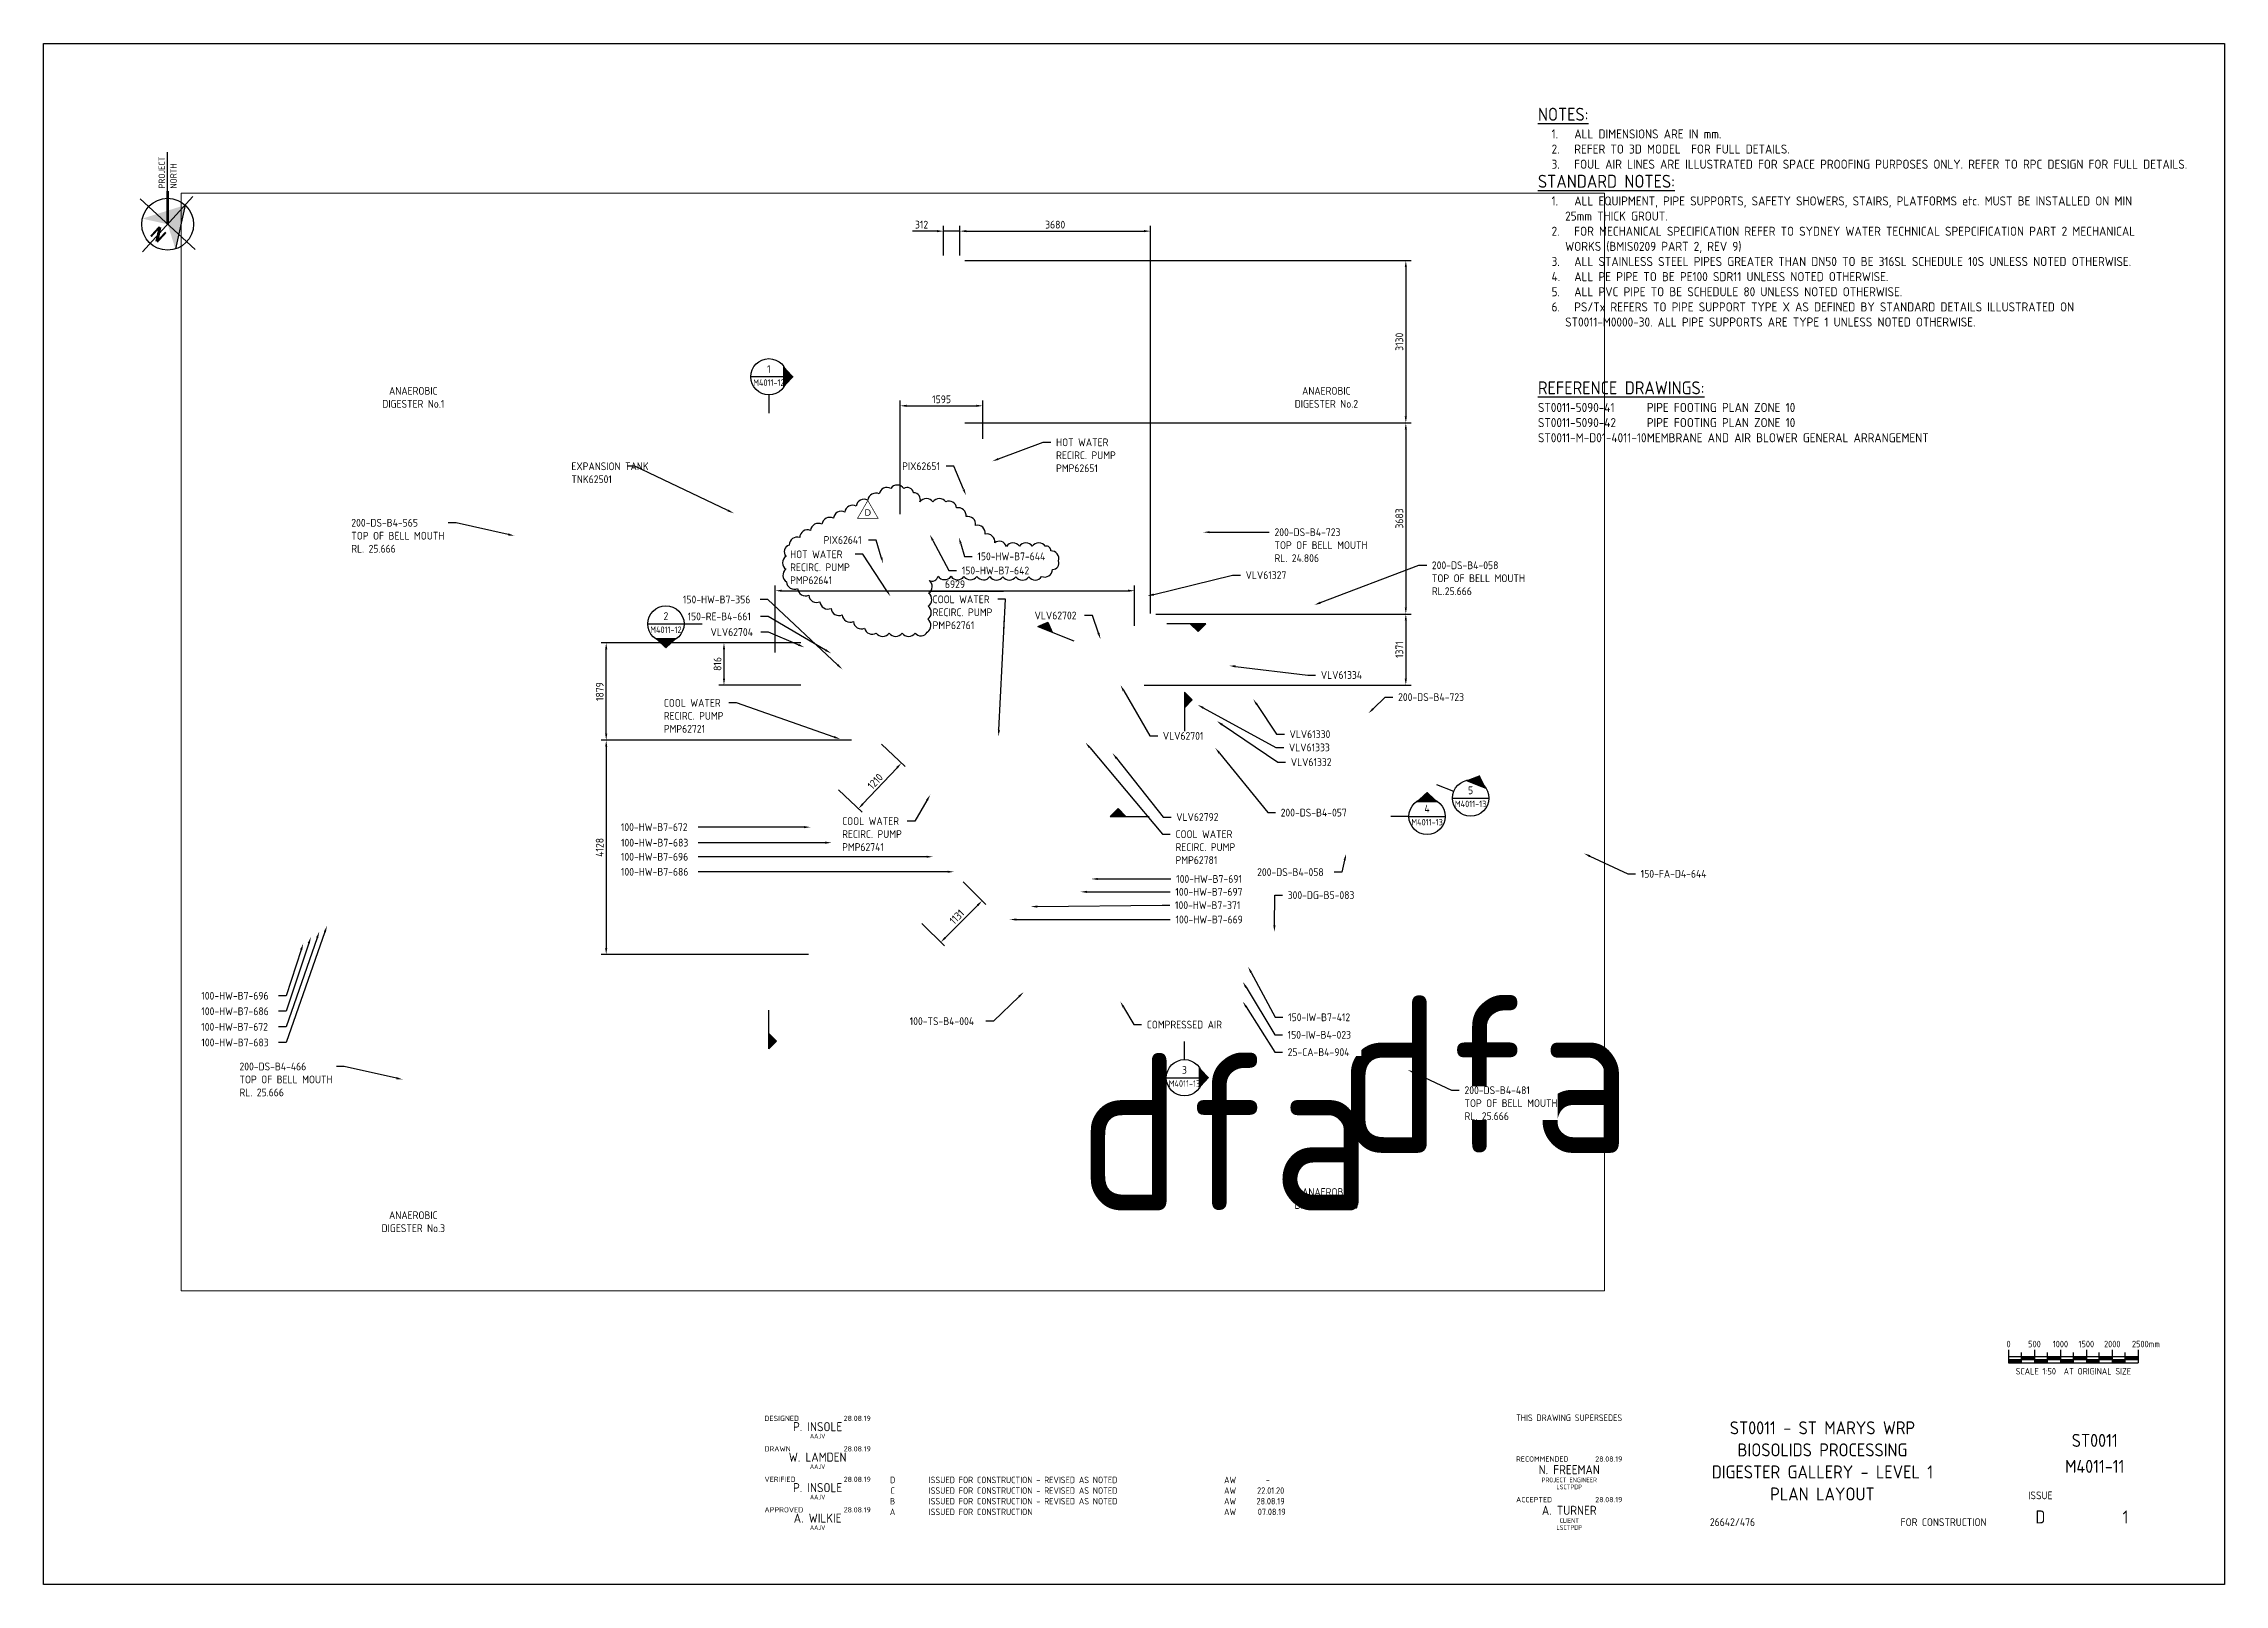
# Paper-space layout 'D' of a CAD drawing. Header units: millimetres. Extents: x 0 to 841, y 0 to 594.
import ezdxf
from ezdxf import colors
from ezdxf.entities.mleader import LeaderData, LeaderLine
from ezdxf.enums import TextEntityAlignment as Align
from ezdxf.math import Vec2, Vec3

# ---------------------------------------------------------------- set-up
doc = ezdxf.new("R2010")
doc.units = ezdxf.units.MM
doc.header["$MEASUREMENT"] = 0
for name, color, linetype in [('22', 7, 'Continuous'), ('30 - SECT_MARK', 1, 'Continuous'), ('30 - TEXT', 1, 'Continuous'), ('35', 1, 'Continuous'), ('55', 2, 'Continuous'), ('57 - ANNOTATION TEXT', 2, 'Continuous'), ('57 - TEXT', 2, 'Continuous'), ('70 - NORTH', 7, 'Continuous'), ('70 - TEXT', 7, 'Continuous'), ('75', 7, 'Continuous'), ('REV CLOUD', 10, 'Continuous')]:
    doc.layers.add(name, color=color, linetype=linetype)
doc.styles.add('_ACM-G-NOTES', font='arial.ttf', dxfattribs={"height": 2.5})
doc.styles.add('GHD STANDARD', font='ISOCP.shx')
doc.styles.add('GHD Standard Arial', font='isocp2.shx')
doc.styles.add('SYD WATER', font='isocp.shx')
doc.styles.add('Titleblock', font='isocp.shx')
doc.dimstyles.new('SYD WATER 30', dxfattribs={"dimtxt": 3, "dimasz": 2.5, "dimexe": 2, "dimexo": 2, "dimgap": 1, "dimtad": 1, "dimdec": 0, "dimdsep": 46, "dimtxsty": 'SYD WATER', "dimcen": 5, "dimclrd": 7, "dimclre": 7, "dimclrt": 2, "dimadec": 0, "dimazin": 0, "dimtfac": 1, "dimtdec": 0, "dimtmove": 0, "dimatfit": 1, "dimfxl": 1, "dimtolj": 1, "dimarcsym": 0})

psp = doc.layouts.new('D')

# ---------------------------------------------------------------- texts
at = {"style": 'GHD Standard Arial'}
for p in [(499.131, 166.35), (398.796, 144.172)]:
    psp.add_text('dfa', height=60.5519, dxfattribs=at).set_placement(p)
at = {"layer": '57 - ANNOTATION TEXT', "color": 2, "char_height": 3, "width": 39.42501, "attachment_point": 1, "style": 'SYD WATER'}
for s, insert in [('\\pxqc;ANAEROBIC \\PDIGESTER No.1', (122.872, 461.626)), ('\\pxqc;ANAEROBIC \\PDIGESTER No.2', (474.979, 461.626)), ('\\pxqc;ANAEROBIC \\PDIGESTER No.4', (474.979, 152.76)), ('\\pxqc;ANAEROBIC \\PDIGESTER No.3', (122.872, 143.813))]:
    psp.add_mtext(s, dxfattribs=dict(at, insert=insert))
at = {"layer": '57 - TEXT', "char_height": 3.5, "width": 237.11576, "attachment_point": 1, "style": 'SYD WATER'}
for s, insert in [('{\\H1.42857x;\\L\\C1;NOTES:}\\P\\pxi-1.5,l3;1.^IALL DIMENSIONS ARE IN mm.\\P2.^IREFER TO 3D MODEL \\~FOR FULL DETAILS.\\P3.^IFOUL AIR LINES ARE ILLUSTRATED FOR SPACE PROOFING PURPOSES ONLY. REFER TO RPC DESIGN FOR FULL DETAILS.\\P\\pi0,l0;{\\H1.42857x;\\L\\C1;STANDARD NOTES:}\\P\\pi-1.5,l3;1.^IALL EQUIPMENT, PIPE SUPPORTS, SAFETY SHOWERS, STAIRS, PLATFORMS etc. MUST BE INSTALLED ON MIN 25mm THICK GROUT.\\P2.^IFOR MECHANICAL SPECIFICATION REFER TO SYDNEY WATER TECHNICAL SPEPCIFICATION PART 2 MECHANICAL WORKS (BMIS0209 PART 2, REV 9)\\P3.^IALL STAINLESS STEEL PIPES GREATER THAN DN50 TO BE 316SL SCHEDULE 10S UNLESS NOTED OTHERWISE.\\P4.^IALL PE PIPE TO BE PE100 SDR11 UNLESS NOTED OTHERWISE.\\P5.^IALL PVC PIPE TO BE SCHEDULE 80 UNLESS NOTED OTHERWISE.\\P6.^IPS/Tx REFERS TO PIPE SUPPORT TYPE X AS DEFINED BY STANDARD DETAILS ILLUSTRATED ON ST0011-M0000-30. ALL PIPE SUPPORTS ARE TYPE 1 UNLESS NOTED OTHERWISE.', (576.278, 569.266)), ('\\pxi-15,l15;{\\H1.42857x;\\L\\C1;REFERENCE DRAWINGS:}\\PST0011-5090-41^IPIPE FOOTING PLAN ZONE 10\\PST0011-5090-42^IPIPE FOOTING PLAN ZONE 10\\PST0011-M-D01-4011-10^IMEMBRANE AND AIR BLOWER GENERAL ARRANGEMENT ', (576.278, 463.81))]:
    psp.add_mtext(s, dxfattribs=dict(at, insert=insert))

# ---------------------------------------------------------------- blocks, each defined once
blk = doc.blocks.new('*U14')
blk.add_hatch(color=256).paths.add_polyline_path([(6.75, 7.38), (3.02, -9.53), (0, 0), (-9.77, 2.15)])
at = {"color": 0}
for p, q in [((6.75, 7.38), (3.02, -9.53)), ((-4.37, -6.56), (-3.45, -1.99)), ((-2.77, -1.25), (-3.69, -5.81))]:
    blk.add_line(p, q, dxfattribs=at)
for points in [[(-10.65, 9.73), (10.65, -9.73)], [(9.73, 10.65), (-9.73, -10.65)]]:
    blk.add_lwpolyline(points, dxfattribs=at)
at = {"const_width": 1, "flags": 128}
blk.add_lwpolyline([(0, 0), (0, 12.75)], dxfattribs=at)
at = {"color": 0}
blk.add_circle((0, 0), 10, dxfattribs=at)
for points in [[(-6.71, -4.42), (-6.14, -4.94), (-3.34, -0.73), (-2.77, -1.25)], [(-2.77, -1.25), (-3.45, -1.99), (-3.69, -5.81), (-4.37, -6.56)], [(-4.37, -6.56), (-3.8, -7.08), (-0.99, -2.87), (-0.43, -3.39)]]:
    blk.add_solid(points, dxfattribs=at)
at = {"layer": '70 - TEXT'}
blk.add_line((0, 12.75), (0, 27.75), dxfattribs=at)
at = {"layer": '70 - TEXT', "style": 'GHD STANDARD'}
blk.add_text('PROJECT', height=2.5, rotation=90, dxfattribs=at).set_placement((-1, 13.75))
blk.add_text('NORTH', height=2.5, rotation=90, dxfattribs=at).set_placement((1, 13.75), align=Align.TOP_LEFT)
blk = doc.blocks.new('GHD_G_2102')
at = {"layer": '30 - TEXT'}
h = blk.add_hatch(color=256, dxfattribs=at)
edge = h.paths.add_edge_path()
edge.add_arc((0.01, 0), 7, -39.068, 39.068, ccw=False)
edge.add_line((5.44, -4.41), (9.5, 0))
edge.add_line((9.5, 0), (5.44, 4.41))
blk.add_line((0, 7), (0, 14), dxfattribs=at)
blk = doc.blocks.new('GHD_G_2103')
at = {"layer": '30 - TEXT'}
for p, q in [((0, 0), (3, -3)), ((0, 0), (0, -15)), ((3, -3), (0, -6))]:
    blk.add_line(p, q, dxfattribs=at)
blk.add_solid([(0, 0), (3, -3), (0, -6)], dxfattribs=at)
blk = doc.blocks.new('*U28')
at = {"layer": '35'}
blk.add_line((-6.01, 0), (-20, 0), dxfattribs=at)
blk.add_circle((-13.01, 0), 7, dxfattribs=at)
at = {"layer": '30 - SECT_MARK', "yscale": -1}
for name, p in [('GHD_G_2102', (-13.01, 0)), ('GHD_G_2103', (-13.01, -259.12))]:
    blk.add_blockref(name, p, dxfattribs=at)
at = {"layer": '57 - ANNOTATION TEXT', "style": 'SYD WATER'}
for tag, p in [('GHD_SECTION', (-13.01, 3)), ('GHD_REF_DWG', (-13.01, -2.25))]:
    blk.add_attdef(tag, text='', height=3, dxfattribs=at).set_placement(p, align=Align.MIDDLE_CENTER)
blk = doc.blocks.new('*U29')
at = {"layer": '35'}
blk.add_line((-467.41, 0), (-453.42, 0), dxfattribs=at)
blk.add_circle((-460.41, 0), 7, dxfattribs=at)
at = {"layer": '30 - SECT_MARK', "xscale": -1, "yscale": -1, "rotation": 90.00000000000031}
for name, p in [('GHD_G_2102', (-460.41, 0)), ('GHD_G_2103', (-252.18, 0))]:
    blk.add_blockref(name, p, dxfattribs=at)
at = {"layer": '57 - ANNOTATION TEXT', "style": 'SYD WATER'}
for tag, p in [('GHD_SECTION', (-460.41, 3)), ('GHD_REF_DWG', (-460.41, -2.25))]:
    blk.add_attdef(tag, text='', height=3, dxfattribs=at).set_placement(p, align=Align.MIDDLE_CENTER)
blk = doc.blocks.new('_SWC_attribute_block')
at = {"layer": '22', "lineweight": 13, "style": 'Titleblock'}
for tag, p in [('REV10', (327.39, 63.61)), ('REV9', (327.39, 59.51)), ('INITIALS10', (457.57, 63.61)), ('INITIALS9', (457.57, 59.51)), ('DATE10', (472.13, 63.61)), ('DATE9', (472.13, 59.51)), ('REV8', (327.39, 55.41)), ('REV7', (327.39, 51.31)), ('INITIALS8', (457.57, 55.41)), ('INITIALS7', (457.57, 51.31)), ('DATE8', (472.13, 55.41)), ('DATE7', (472.13, 51.31)), ('REV5', (327.39, 43.11)), ('REV6', (327.39, 47.21)), ('INITIALS6', (457.57, 47.21)), ('INITIALS5', (457.57, 43.11)), ('DATE6', (472.13, 47.21)), ('DATE5', (472.13, 43.11)), ('REV4', (327.39, 39.01)), ('REV3', (327.39, 34.91)), ('INITIALS4', (457.57, 39.01)), ('INITIALS3', (457.57, 34.91)), ('DATE4', (472.13, 39.01)), ('DATE3', (472.13, 34.91)), ('REV2', (327.39, 30.81)), ('REV1', (327.39, 26.71)), ('INITIALS2', (457.57, 30.81)), ('INITIALS1', (457.57, 26.71)), ('DATE2', (472.13, 30.81)), ('DATE1', (472.13, 26.71))]:
    blk.add_attdef(tag, text='', height=2.5, dxfattribs=at).set_placement(p, align=Align.CENTER)
for tag, p in [('DESCRIPTION10', (341.35, 63.61)), ('DESCRIPTION9', (341.35, 59.51)), ('DESCRIPTION8', (341.35, 55.41)), ('DESCRIPTION7', (341.35, 51.31)), ('DESCRIPTION6', (341.35, 47.21)), ('DESCRIPTION5', (341.35, 43.11)), ('DESCRIPTION4', (341.35, 39.01)), ('DESCRIPTION3', (341.35, 34.91)), ('DESCRIPTION2', (341.35, 30.81)), ('DESCRIPTION1', (341.35, 26.71))]:
    blk.add_attdef(tag, p, '', height=2.5, dxfattribs=at)
at = {"layer": '35', "style": 'Titleblock'}
for tag, p in [('TITLE1/4', (686, 57.85)), ('TITLE2/4', (686, 49.35)), ('INDEX-NUM', (791, 53)), ('TITLE3/4', (686, 40.85)), ('PLAN-NUM', (791, 43)), ('TITLE4/4', (686, 32.35)), ('SHEET-NO', (802.9, 23.5))]:
    blk.add_attdef(tag, text='', height=5, dxfattribs=at).set_placement(p, align=Align.CENTER)
at = {"layer": '55', "style": 'Titleblock'}
for tag, height, p in [('DESN', 3.5, (298.5, 59.04)), ('SUPERSEDED-DRG-NO', 3.5, (588.35, 55.46)), ('DRAWN', 3.5, (298.5, 47.29)), ('BOX5-SIGN', 3.5, (588.35, 42.47)), ('VERIFIED', 3.5, (298.5, 35.54)), ('APPROVED', 3.5, (298.5, 23.79)), ('BOX6-SIGN', 3.5, (588.35, 26.8)), ('PROJ-NO', 3, (651.31, 22.49)), ('STATUS-3', 3, (732.72, 22.49)), ('STATUS-2', 5, (770.04, 23.5))]:
    blk.add_attdef(tag, text='', height=height, dxfattribs=at).set_placement(p, align=Align.CENTER)
at = {"layer": '75', "style": 'Titleblock'}
for s, p in [('DESIGNED', (278, 63)), ('DRAWN', (278, 51.25)), ('VERIFIED', (278, 39.5)), ('APPROVED', (278, 27.75))]:
    blk.add_text(s, height=2, dxfattribs=at).set_placement(p)
for tag, p in [('DESDATE', (319, 63)), ('DRNDATE', (319, 51.25)), ('BOX5-DATE', (608.85, 47.33)), ('VERDATE', (319, 39.5)), ('BOX6-DATE', (608.85, 31.67)), ('APPDATE', (319, 27.75))]:
    blk.add_attdef(tag, text='', height=2, dxfattribs=at).set_placement(p, align=Align.RIGHT)
for tag, p, height in [('SUPERSEDED-DRG?', (567.85, 63), 2.5), ('BOX5', (567.85, 47.33), 2), ('BOX6', (567.85, 31.67), 2)]:
    blk.add_attdef(tag, p, '', height=height, dxfattribs=at)
at = {"layer": '75', "style": 'Titleblock', "width": 0.9}
for tag, p in [('BOX1', (298.5, 56.25)), ('BOX2', (298.5, 44.5)), ('BOX3', (298.5, 32.75)), ('BOX5-ORGANISATION', (588.35, 36.67)), ('BOX5-POSITION', (588.35, 39.37)), ('BOX6-POSITION', (588.35, 23.7)), ('BOX4', (298.5, 21)), ('BOX6-ORGANISATION', (588.35, 21))]:
    blk.add_attdef(tag, text='', height=1.8, dxfattribs=at).set_placement(p, align=Align.CENTER)
at = {"layer": '75', "style": 'Titleblock'}
blk.add_attdef('STATUS-1', text='', height=3, dxfattribs=at).set_placement((770.04, 32.81), align=Align.CENTER)
blk = doc.blocks.new('*U15')
at = {"layer": '70 - NORTH'}
for points in [[(5, 1.25), (0, 1.25), (0, 0), (5, 0)], [(10, 2.5), (5, 2.5), (5, 1.25), (10, 1.25)], [(15, 1.25), (10, 1.25), (10, 0), (15, 0)], [(20, 2.5), (15, 2.5), (15, 1.25), (20, 1.25)], [(25, 1.25), (20, 1.25), (20, 0), (25, 0)], [(30, 2.5), (25, 2.5), (25, 1.25), (30, 1.25)], [(35, 1.25), (30, 1.25), (30, 0), (35, 0)], [(40, 2.5), (35, 2.5), (35, 1.25), (40, 1.25)], [(45, 1.25), (40, 1.25), (40, 0), (45, 0)], [(50, 2.5), (45, 2.5), (45, 1.25), (50, 1.25)]]:
    blk.add_hatch(color=256, dxfattribs=at).paths.add_polyline_path(points)
for p, q in [((0, 5), (0, 0)), ((0, 2.5), (50, 2.5)), ((0, 1.25), (50, 1.25)), ((0, 0), (50, 0)), ((5, 0), (5, 4)), ((10, 5), (10, 0)), ((15, 0), (15, 4)), ((20, 5), (20, 0)), ((25, 0), (25, 4)), ((30, 5), (30, 0)), ((35, 0), (35, 4)), ((40, 5), (40, 0)), ((45, 0), (45, 4)), ((50, 5), (50, 0)), ((50, 5), (50, 0)), ((50, 1.21), (50, 0))]:
    blk.add_line(p, q, dxfattribs=at)
at = {"layer": '70 - NORTH', "style": 'GHD STANDARD'}
for s, p in [('0', (0, 6)), ('500', (10, 6)), ('1000', (20, 6)), ('1500', (30, 6)), ('2000', (40, 6)), ('2500mm', (53, 6))]:
    blk.add_text(s, height=2.5, dxfattribs=at).set_placement(p, align=Align.CENTER)
blk.add_text('SCALE 1:50  AT ORIGINAL SIZE', height=2.5, dxfattribs=at).set_placement((25, -2), align=Align.TOP_CENTER)
blk = doc.blocks.new('*D16')
at = {"color": 7, "lineweight": -2, "transparency": 16777216}
for p, q in [((355.31, 510.36), (527.33, 510.36)), ((525.33, 507.86), (525.33, 450.27)), ((355.31, 447.77), (527.33, 447.77))]:
    blk.add_line(p, q, dxfattribs=at)
at = {"color": 7, "transparency": 16777216}
for points in [[(524.91, 507.86), (525.74, 507.86), (525.33, 510.36)], [(524.91, 450.27), (525.74, 450.27), (525.33, 447.77)]]:
    blk.add_solid(points, dxfattribs=at)
at = {"layer": 'Defpoints', "color": 0, "transparency": 16777216}
for p in [(353.31, 510.36), (353.31, 447.77), (525.33, 447.77)]:
    blk.add_point(p, dxfattribs=at)
at = {"color": 2, "transparency": 16777216, "insert": (522.83, 479.06), "char_height": 3, "attachment_point": 5, "rotation": 90, "style": 'SYD WATER'}
blk.add_mtext('\\A1;3130', dxfattribs=at)
blk = doc.blocks.new('*D17')
at = {"color": 7, "lineweight": -2, "transparency": 16777216}
for p, q in [((355.31, 447.77), (527.33, 447.77)), ((525.33, 445.27), (525.33, 376.6)), ((428.98, 374.1), (527.33, 374.1))]:
    blk.add_line(p, q, dxfattribs=at)
at = {"color": 7, "transparency": 16777216}
for points in [[(524.91, 445.27), (525.74, 445.27), (525.33, 447.77)], [(524.91, 376.6), (525.74, 376.6), (525.33, 374.1)]]:
    blk.add_solid(points, dxfattribs=at)
at = {"layer": 'Defpoints', "color": 0, "transparency": 16777216}
for p in [(353.31, 447.77), (426.98, 374.1), (525.33, 374.1)]:
    blk.add_point(p, dxfattribs=at)
at = {"color": 2, "transparency": 16777216, "insert": (522.83, 410.93), "char_height": 3, "attachment_point": 5, "rotation": 90, "style": 'SYD WATER'}
blk.add_mtext('\\A1;3683', dxfattribs=at)
blk = doc.blocks.new('*D18')
at = {"color": 7, "lineweight": -2, "transparency": 16777216}
for p, q in [((428.98, 374.1), (527.33, 374.1)), ((525.33, 371.6), (525.33, 349.18)), ((424.44, 346.68), (527.33, 346.68))]:
    blk.add_line(p, q, dxfattribs=at)
at = {"color": 7, "transparency": 16777216}
for points in [[(524.91, 371.6), (525.74, 371.6), (525.33, 374.1)], [(524.91, 349.18), (525.74, 349.18), (525.33, 346.68)]]:
    blk.add_solid(points, dxfattribs=at)
at = {"layer": 'Defpoints', "color": 0, "transparency": 16777216}
for p in [(426.98, 374.1), (422.44, 346.68), (525.33, 346.68)]:
    blk.add_point(p, dxfattribs=at)
at = {"color": 2, "transparency": 16777216, "insert": (522.83, 360.39), "char_height": 3, "attachment_point": 5, "rotation": 90, "style": 'SYD WATER'}
blk.add_mtext('\\A1;1371', dxfattribs=at)
blk = doc.blocks.new('*D19')
at = {"color": 7, "lineweight": -2, "transparency": 16777216}
for p, q in [((282.17, 359.24), (282.17, 385.08)), ((284.67, 383.08), (418.24, 383.08)), ((420.74, 369.56), (420.74, 385.08))]:
    blk.add_line(p, q, dxfattribs=at)
at = {"color": 7, "transparency": 16777216}
for points in [[(284.67, 383.49), (284.67, 382.66), (282.17, 383.08)], [(418.24, 383.49), (418.24, 382.66), (420.74, 383.08)]]:
    blk.add_solid(points, dxfattribs=at)
at = {"layer": 'Defpoints', "color": 0, "transparency": 16777216}
for p in [(420.74, 383.08), (420.74, 367.56), (282.17, 357.24)]:
    blk.add_point(p, dxfattribs=at)
at = {"color": 2, "transparency": 16777216, "insert": (351.46, 385.58), "char_height": 3, "attachment_point": 5, "style": 'SYD WATER', "bg_fill": 3, "box_fill_scale": 1.25, "bg_fill_color": 256, "bg_fill_true_color": 13158600, "bg_fill_transparency": 0}
blk.add_mtext('\\A1;6929', dxfattribs=at)
blk = doc.blocks.new('*D20')
at = {"color": 7, "lineweight": -2, "transparency": 16777216}
for p, q in [((344.57, 521.71), (335.09, 521.71)), ((347.07, 512.36), (347.07, 523.71)), ((353.31, 521.71), (347.07, 521.71)), ((353.31, 512.36), (353.31, 523.71)), ((355.81, 521.71), (358.31, 521.71))]:
    blk.add_line(p, q, dxfattribs=at)
at = {"color": 7, "transparency": 16777216}
for points in [[(344.57, 522.13), (344.57, 521.29), (347.07, 521.71)], [(355.81, 522.13), (355.81, 521.29), (353.31, 521.71)]]:
    blk.add_solid(points, dxfattribs=at)
at = {"layer": 'Defpoints', "color": 0, "transparency": 16777216}
for p in [(347.07, 521.71), (347.07, 510.36), (353.31, 510.36)]:
    blk.add_point(p, dxfattribs=at)
at = {"color": 2, "transparency": 16777216, "insert": (338.58, 524.21), "char_height": 3, "attachment_point": 5, "style": 'SYD WATER'}
blk.add_mtext('\\A1;312', dxfattribs=at)
blk = doc.blocks.new('*D21')
at = {"color": 7, "lineweight": -2, "transparency": 16777216}
for p, q in [((353.31, 512.36), (353.31, 523.71)), ((355.81, 521.71), (424.41, 521.71)), ((426.91, 374.26), (426.91, 523.71))]:
    blk.add_line(p, q, dxfattribs=at)
at = {"color": 7, "transparency": 16777216}
for points in [[(355.81, 522.13), (355.81, 521.29), (353.31, 521.71)], [(424.41, 522.13), (424.41, 521.29), (426.91, 521.71)]]:
    blk.add_solid(points, dxfattribs=at)
at = {"layer": 'Defpoints', "color": 0, "transparency": 16777216}
for p in [(426.91, 521.71), (353.31, 510.36), (426.91, 372.26)]:
    blk.add_point(p, dxfattribs=at)
at = {"color": 2, "transparency": 16777216, "insert": (390.11, 524.21), "char_height": 3, "attachment_point": 5, "style": 'SYD WATER'}
blk.add_mtext('\\A1;3680', dxfattribs=at)
blk = doc.blocks.new('*D22')
at = {"color": 7, "lineweight": -2, "transparency": 16777216}
for p, q in [((311.53, 325.41), (214.96, 325.41)), ((216.96, 322.91), (216.96, 245.35)), ((294.93, 242.85), (214.96, 242.85))]:
    blk.add_line(p, q, dxfattribs=at)
at = {"color": 7, "transparency": 16777216}
for points in [[(216.54, 322.91), (217.37, 322.91), (216.96, 325.41)], [(216.54, 245.35), (217.37, 245.35), (216.96, 242.85)]]:
    blk.add_solid(points, dxfattribs=at)
at = {"layer": 'Defpoints', "color": 0, "transparency": 16777216}
for p in [(313.53, 325.41), (216.96, 242.85), (296.93, 242.85)]:
    blk.add_point(p, dxfattribs=at)
at = {"color": 2, "transparency": 16777216, "insert": (214.45, 284.13), "char_height": 3, "attachment_point": 5, "rotation": 90, "style": 'SYD WATER'}
blk.add_mtext('\\A1;4128', dxfattribs=at)
blk = doc.blocks.new('*D23')
at = {"color": 7, "lineweight": -2, "transparency": 16777216}
for p, q in [((292.01, 362.99), (214.96, 362.99)), ((216.96, 327.91), (216.96, 360.49)), ((311.53, 325.41), (214.96, 325.41))]:
    blk.add_line(p, q, dxfattribs=at)
at = {"color": 7, "transparency": 16777216}
for points in [[(216.54, 360.49), (217.37, 360.49), (216.96, 362.99)], [(216.54, 327.91), (217.37, 327.91), (216.96, 325.41)]]:
    blk.add_solid(points, dxfattribs=at)
at = {"layer": 'Defpoints', "color": 0, "transparency": 16777216}
for p in [(216.96, 362.99), (294.01, 362.99), (313.53, 325.41)]:
    blk.add_point(p, dxfattribs=at)
at = {"color": 2, "transparency": 16777216, "insert": (214.46, 344.2), "char_height": 3, "attachment_point": 5, "rotation": 90, "style": 'SYD WATER'}
blk.add_mtext('\\A1;1879', dxfattribs=at)
blk = doc.blocks.new('*D24')
at = {"color": 7, "lineweight": -2, "transparency": 16777216}
for p, q in [((292.01, 362.99), (260.38, 362.99)), ((262.38, 360.49), (262.38, 349.18)), ((292.01, 346.68), (260.38, 346.68))]:
    blk.add_line(p, q, dxfattribs=at)
at = {"color": 7, "transparency": 16777216}
for points in [[(261.97, 360.49), (262.8, 360.49), (262.38, 362.99)], [(261.97, 349.18), (262.8, 349.18), (262.38, 346.68)]]:
    blk.add_solid(points, dxfattribs=at)
at = {"layer": 'Defpoints', "color": 0, "transparency": 16777216}
for p in [(294.01, 362.99), (262.38, 346.68), (294.01, 346.68)]:
    blk.add_point(p, dxfattribs=at)
at = {"color": 2, "transparency": 16777216, "insert": (259.88, 354.83), "char_height": 3, "attachment_point": 5, "rotation": 90, "style": 'SYD WATER'}
blk.add_mtext('\\A1;816', dxfattribs=at)
blk = doc.blocks.new('*D25')
at = {"color": 7, "lineweight": -2, "transparency": 16777216}
for p, q in [((330.35, 412.61), (330.35, 456.37)), ((332.85, 454.37), (359.75, 454.37)), ((362.25, 441.69), (362.25, 456.37))]:
    blk.add_line(p, q, dxfattribs=at)
at = {"color": 7, "transparency": 16777216}
for points in [[(332.85, 454.79), (332.85, 453.96), (330.35, 454.37)], [(359.75, 454.79), (359.75, 453.96), (362.25, 454.37)]]:
    blk.add_solid(points, dxfattribs=at)
at = {"layer": 'Defpoints', "color": 0, "transparency": 16777216}
for p in [(362.25, 454.37), (362.25, 439.69), (330.35, 410.61)]:
    blk.add_point(p, dxfattribs=at)
at = {"color": 2, "transparency": 16777216, "insert": (346.3, 456.87), "char_height": 3, "attachment_point": 5, "style": 'SYD WATER', "bg_fill": 3, "box_fill_scale": 1.25, "bg_fill_color": 256, "bg_fill_true_color": 13158600, "bg_fill_transparency": 0}
blk.add_mtext('\\A1;1595', dxfattribs=at)
blk = doc.blocks.new('*D26')
at = {"color": 7, "lineweight": -2, "transparency": 16777216}
for p, q in [((323.1, 323.94), (332.28, 315.28)), ((329.11, 314.84), (315.94, 300.87)), ((306.5, 306.34), (315.68, 297.68))]:
    blk.add_line(p, q, dxfattribs=at)
at = {"color": 7, "transparency": 16777216}
for points in [[(328.81, 315.12), (329.41, 314.55), (330.83, 316.65)], [(315.64, 301.16), (316.25, 300.59), (314.23, 299.06)]]:
    blk.add_solid(points, dxfattribs=at)
at = {"layer": 'Defpoints', "color": 0, "transparency": 16777216}
for p in [(321.65, 325.31), (305.05, 307.72), (314.23, 299.06)]:
    blk.add_point(p, dxfattribs=at)
at = {"color": 2, "transparency": 16777216, "insert": (320.71, 309.57), "char_height": 3, "attachment_point": 5, "rotation": 46.67506, "style": 'SYD WATER', "bg_fill": 3, "box_fill_scale": 1.25, "bg_fill_color": 256, "bg_fill_true_color": 13158600, "bg_fill_transparency": 0}
blk.add_mtext('\\A1;1210', dxfattribs=at)
blk = doc.blocks.new('*D27')
at = {"color": 7, "lineweight": -2, "transparency": 16777216}
for p, q in [((354.66, 270.82), (363.35, 262.13)), ((360.17, 261.78), (347.71, 249.32)), ((338.66, 254.83), (347.36, 246.14))]:
    blk.add_line(p, q, dxfattribs=at)
at = {"color": 7, "transparency": 16777216}
for points in [[(359.87, 262.07), (360.46, 261.48), (361.93, 263.54)], [(347.42, 249.61), (348, 249.02), (345.94, 247.55)]]:
    blk.add_solid(points, dxfattribs=at)
at = {"layer": 'Defpoints', "color": 0, "transparency": 16777216}
for p in [(353.24, 272.23), (337.25, 256.24), (345.94, 247.55)]:
    blk.add_point(p, dxfattribs=at)
at = {"color": 2, "transparency": 16777216, "insert": (352.17, 257.31), "char_height": 3, "attachment_point": 5, "rotation": 45, "style": 'SYD WATER'}
blk.add_mtext('\\A1;1131', dxfattribs=at)
blk = doc.blocks.new('*U30')
at = {"layer": '35'}
blk.add_line((-20.01, -0.01), (-6.02, 0.01), dxfattribs=at)
blk.add_circle((-13.01, 0), 7, dxfattribs=at)
at = {"layer": '30 - SECT_MARK', "xscale": -1, "yscale": -1, "rotation": 248.3774750677863}
for name, p in [('GHD_G_2103', (-179.95, 66.17)), ('GHD_G_2102', (-13.01, 0))]:
    blk.add_blockref(name, p, dxfattribs=at)
at = {"layer": '57 - ANNOTATION TEXT', "style": 'SYD WATER'}
for tag, p in [('GHD_SECTION', (-13.01, 3)), ('GHD_REF_DWG', (-13.01, -2.25))]:
    blk.add_attdef(tag, text='', height=3, rotation=0.06461, dxfattribs=at).set_placement(p, align=Align.MIDDLE_CENTER)
blk = doc.blocks.new('*U31')
at = {"layer": '35'}
blk.add_line((-467.41, 0), (-453.42, 0), dxfattribs=at)
blk.add_circle((-460.41, 0), 7, dxfattribs=at)
at = {"layer": '30 - SECT_MARK', "xscale": -1, "yscale": -1, "rotation": 270.0000000000002}
for name, p in [('GHD_G_2102', (-460.41, 0)), ('GHD_G_2103', (-582.56, 0))]:
    blk.add_blockref(name, p, dxfattribs=at)
at = {"layer": '57 - ANNOTATION TEXT', "style": 'SYD WATER'}
for tag, p in [('GHD_SECTION', (-460.41, 3)), ('GHD_REF_DWG', (-460.41, -2.25))]:
    blk.add_attdef(tag, text='', height=3, rotation=360, dxfattribs=at).set_placement(p, align=Align.MIDDLE_CENTER)
blk = doc.blocks.new('*U32')
at = {"layer": '35'}
blk.add_line((-467.41, 0), (-453.42, 0), dxfattribs=at)
blk.add_circle((-460.41, 0), 7, dxfattribs=at)
at = {"layer": '30 - SECT_MARK', "xscale": -1, "yscale": -1, "rotation": 180}
for name, p in [('GHD_G_2103', (-460.41, 148.66)), ('GHD_G_2102', (-460.41, 0))]:
    blk.add_blockref(name, p, dxfattribs=at)
at = {"layer": '57 - ANNOTATION TEXT', "style": 'SYD WATER'}
for tag, p in [('GHD_SECTION', (-460.41, 3)), ('GHD_REF_DWG', (-460.41, -2.25))]:
    blk.add_attdef(tag, text='', height=3, dxfattribs=at).set_placement(p, align=Align.MIDDLE_CENTER)
blk = doc.blocks.new('_ACM-G-RevisionMark')
at = {"const_width": 0.25}
blk.add_lwpolyline([(-3.97, -6.87), (3.97, -6.87), (0, 0)], close=True, dxfattribs=at)
at = {"style": '_ACM-G-NOTES'}
blk.add_attdef('_ACM-REV', text='', height=2.5, dxfattribs=at).set_placement((0, -6.62), align=Align.BOTTOM_CENTER)

# ---------------------------------------------------------------- dimensions: what is measured, and where the dimension line sits
dim = psp.add_linear_dim(base=(347.075, 521.709), p1=(353.308, 510.361), p2=(347.075, 510.361), dimstyle='SYD WATER 30', override={"dimlfac": -50})
dim.commit()
dim.dimension.update_dxf_attribs({"geometry": '*D20', "text_midpoint": (338.585, 524.21)})
dim = psp.add_linear_dim(base=(525.328, 447.769), p1=(353.308, 510.361), p2=(353.308, 447.769), angle=90, dimstyle='SYD WATER 30', override={"dimlfac": -50})
dim.commit()
dim.dimension.update_dxf_attribs({"geometry": '*D16', "text_midpoint": (522.828, 479.065)})

# ---------------------------------------------------------------- linework, layer by layer
psp.add_lwpolyline([(0, 0), (0, 594), (841, 594), (841, 0)], close=True)

# ---------------------------------------------------------------- block references
psp.add_blockref('*U14', (47.824, 524.371))
ref = psp.add_blockref('_SWC_attribute_block', (0, 0))
ref.add_attrib('REV1', 'A', dxfattribs={"layer": '22', "lineweight": 13, "height": 2.5, "style": 'Titleblock'}).set_placement((327.395, 26.712), align=Align.CENTER)
ref.add_attrib('DESCRIPTION1', 'ISSUED FOR CONSTRUCTION', (341.355, 26.712), dxfattribs={"layer": '22', "lineweight": 13, "height": 2.50001, "style": 'Titleblock'})
ref.add_attrib('INITIALS1', 'AW', dxfattribs={"layer": '22', "lineweight": 13, "height": 2.5, "style": 'Titleblock'}).set_placement((457.57, 26.712), align=Align.CENTER)
ref.add_attrib('DATE1', '07.08.19', dxfattribs={"layer": '22', "lineweight": 13, "height": 2.5, "style": 'Titleblock'}).set_placement((473.607, 26.712), align=Align.CENTER)
ref.add_attrib('REV2', 'B', dxfattribs={"layer": '22', "lineweight": 13, "height": 2.5, "style": 'Titleblock'}).set_placement((327.395, 30.812), align=Align.CENTER)
ref.add_attrib('DESCRIPTION2', 'ISSUED FOR CONSTRUCTION - REVISED AS NOTED', (341.355, 30.812), dxfattribs={"layer": '22', "lineweight": 13, "height": 2.50001, "style": 'Titleblock'})
ref.add_attrib('INITIALS2', 'AW', dxfattribs={"layer": '22', "lineweight": 13, "height": 2.5, "style": 'Titleblock'}).set_placement((457.57, 30.812), align=Align.CENTER)
ref.add_attrib('DATE2', '28.08.19', dxfattribs={"layer": '22', "lineweight": 13, "height": 2.5, "style": 'Titleblock'}).set_placement((473.172, 30.812), align=Align.CENTER)
ref.add_attrib('REV3', 'C', dxfattribs={"layer": '22', "lineweight": 13, "height": 2.5, "style": 'Titleblock'}).set_placement((327.395, 34.912), align=Align.CENTER)
ref.add_attrib('DESCRIPTION3', 'ISSUED FOR CONSTRUCTION - REVISED AS NOTED', (341.355, 34.912), dxfattribs={"layer": '22', "lineweight": 13, "height": 2.50001, "style": 'Titleblock'})
ref.add_attrib('INITIALS3', 'AW', dxfattribs={"layer": '22', "lineweight": 13, "height": 2.5, "style": 'Titleblock'}).set_placement((457.57, 34.912), align=Align.CENTER)
ref.add_attrib('DATE3', '22.01.20', dxfattribs={"layer": '22', "lineweight": 13, "height": 2.5, "style": 'Titleblock'}).set_placement((473.218, 34.912), align=Align.CENTER)
ref.add_attrib('REV4', 'D', dxfattribs={"layer": '22', "lineweight": 13, "height": 2.5, "style": 'Titleblock'}).set_placement((327.395, 39.012), align=Align.CENTER)
ref.add_attrib('DESCRIPTION4', 'ISSUED FOR CONSTRUCTION - REVISED AS NOTED', (341.355, 39.012), dxfattribs={"layer": '22', "lineweight": 13, "height": 2.50001, "style": 'Titleblock'})
ref.add_attrib('INITIALS4', 'AW', dxfattribs={"layer": '22', "lineweight": 13, "height": 2.5, "style": 'Titleblock'}).set_placement((457.57, 39.012), align=Align.CENTER)
ref.add_attrib('DATE4', '-', dxfattribs={"layer": '22', "lineweight": 13, "height": 2.5, "style": 'Titleblock'}).set_placement((472.132, 39.012), align=Align.CENTER)
ref.add_attrib('TITLE1/4', 'ST0011 - ST MARYS WRP', dxfattribs={"layer": '35', "height": 5, "style": 'Titleblock'}).set_placement((686, 57.85), align=Align.CENTER)
ref.add_attrib('TITLE2/4', 'BIOSOLIDS PROCESSING', dxfattribs={"layer": '35', "height": 5, "style": 'Titleblock'}).set_placement((686, 49.35), align=Align.CENTER)
ref.add_attrib('TITLE3/4', 'DIGESTER GALLERY - LEVEL 1', dxfattribs={"layer": '35', "height": 5, "style": 'Titleblock'}).set_placement((686, 40.85), align=Align.CENTER)
ref.add_attrib('TITLE4/4', 'PLAN LAYOUT', dxfattribs={"layer": '35', "height": 5, "style": 'Titleblock'}).set_placement((686, 32.35), align=Align.CENTER)
ref.add_attrib('INDEX-NUM', 'ST0011', dxfattribs={"layer": '35', "height": 5, "style": 'Titleblock'}).set_placement((791, 53), align=Align.CENTER)
ref.add_attrib('PLAN-NUM', 'M4011-11', dxfattribs={"layer": '35', "height": 5, "style": 'Titleblock'}).set_placement((791, 43), align=Align.CENTER)
ref.add_attrib('SHEET-NO', '1', dxfattribs={"layer": '35', "height": 5, "style": 'Titleblock'}).set_placement((802.898, 23.5), align=Align.CENTER)
ref.add_attrib('STATUS-1', 'ISSUE', dxfattribs={"layer": '75', "height": 3, "style": 'Titleblock'}).set_placement((770.042, 32.811), align=Align.CENTER)
ref.add_attrib('STATUS-2', 'D', dxfattribs={"layer": '55', "height": 5, "style": 'Titleblock'}).set_placement((770.042, 23.5), align=Align.CENTER)
ref.add_attrib('STATUS-3', 'FOR CONSTRUCTION', dxfattribs={"layer": '55', "height": 3, "style": 'Titleblock'}).set_placement((732.72, 22.489), align=Align.CENTER)
ref.add_attrib('DESN', 'P. INSOLE', dxfattribs={"layer": '55', "height": 3.5, "style": 'Titleblock'}).set_placement((298.5, 59.044), align=Align.CENTER)
ref.add_attrib('DESDATE', '28.08.19', dxfattribs={"layer": '75', "height": 2, "style": 'Titleblock'}).set_placement((319, 63), align=Align.RIGHT)
ref.add_attrib('BOX1', 'AAJV', dxfattribs={"layer": '75', "height": 1.8, "style": 'Titleblock', "width": 0.9}).set_placement((298.5, 56.25), align=Align.CENTER)
ref.add_attrib('DRAWN', 'W. LAMDEN', dxfattribs={"layer": '55', "height": 3.5, "style": 'Titleblock'}).set_placement((298.5, 47.294), align=Align.CENTER)
ref.add_attrib('DRNDATE', '28.08.19', dxfattribs={"layer": '75', "height": 2, "style": 'Titleblock'}).set_placement((319, 51.25), align=Align.RIGHT)
ref.add_attrib('BOX2', 'AAJV', dxfattribs={"layer": '75', "height": 1.8, "style": 'Titleblock', "width": 0.9}).set_placement((298.5, 44.5), align=Align.CENTER)
ref.add_attrib('VERIFIED', 'P. INSOLE', dxfattribs={"layer": '55', "height": 3.5, "style": 'Titleblock'}).set_placement((298.5, 35.544), align=Align.CENTER)
ref.add_attrib('VERDATE', '28.08.19', dxfattribs={"layer": '75', "height": 2, "style": 'Titleblock'}).set_placement((319, 39.5), align=Align.RIGHT)
ref.add_attrib('BOX3', 'AAJV', dxfattribs={"layer": '75', "height": 1.8, "style": 'Titleblock', "width": 0.9}).set_placement((298.5, 32.75), align=Align.CENTER)
ref.add_attrib('APPROVED', 'A. WILKIE', dxfattribs={"layer": '55', "height": 3.5, "style": 'Titleblock'}).set_placement((298.5, 23.794), align=Align.CENTER)
ref.add_attrib('APPDATE', '28.08.19', dxfattribs={"layer": '75', "height": 2, "style": 'Titleblock'}).set_placement((319, 27.75), align=Align.RIGHT)
ref.add_attrib('BOX4', 'AAJV', dxfattribs={"layer": '75', "height": 1.8, "style": 'Titleblock', "width": 0.9}).set_placement((298.5, 21), align=Align.CENTER)
ref.add_attrib('BOX5', 'RECOMMENDED', (567.846, 47.333), dxfattribs={"layer": '75', "height": 2, "style": 'Titleblock'})
ref.add_attrib('BOX5-SIGN', 'N. FREEMAN', dxfattribs={"layer": '55', "height": 3.5, "style": 'Titleblock'}).set_placement((588.346, 42.467), align=Align.CENTER)
ref.add_attrib('BOX5-DATE', '28.08.19', dxfattribs={"layer": '75', "height": 2, "style": 'Titleblock'}).set_placement((608.846, 47.333), align=Align.RIGHT)
ref.add_attrib('BOX5-POSITION', 'PROJECT ENGINEER', dxfattribs={"layer": '75', "height": 1.8, "style": 'Titleblock', "width": 0.9}).set_placement((588.346, 39.367), align=Align.CENTER)
ref.add_attrib('BOX5-ORGANISATION', 'LSCTPDP', dxfattribs={"layer": '75', "height": 1.8, "style": 'Titleblock', "width": 0.9}).set_placement((588.346, 36.667), align=Align.CENTER)
ref.add_attrib('BOX6', 'ACCEPTED', (567.846, 31.667), dxfattribs={"layer": '75', "height": 2, "style": 'Titleblock'})
ref.add_attrib('BOX6-SIGN', 'A. TURNER', dxfattribs={"layer": '55', "height": 3.5, "style": 'Titleblock'}).set_placement((588.346, 26.8), align=Align.CENTER)
ref.add_attrib('BOX6-DATE', '28.08.19', dxfattribs={"layer": '75', "height": 2, "style": 'Titleblock'}).set_placement((608.846, 31.667), align=Align.RIGHT)
ref.add_attrib('BOX6-POSITION', 'CLIENT', dxfattribs={"layer": '75', "height": 1.8, "style": 'Titleblock', "width": 0.9}).set_placement((588.346, 23.7), align=Align.CENTER)
ref.add_attrib('BOX6-ORGANISATION', 'LSCTPDP', dxfattribs={"layer": '75', "height": 1.8, "style": 'Titleblock', "width": 0.9}).set_placement((588.346, 21), align=Align.CENTER)
ref.add_attrib('SUPERSEDED-DRG?', 'THIS DRAWING SUPERSEDES', (567.846, 63), dxfattribs={"layer": '75', "height": 2.5, "style": 'Titleblock'})
ref.add_attrib('PROJ-NO', '26642/476', dxfattribs={"layer": '55', "height": 3, "style": 'Titleblock'}).set_placement((651.311, 22.489), align=Align.CENTER)
at = {"layer": '70 - NORTH'}
psp.add_blockref('*U15', (757.765, 85.407), dxfattribs=at)
at = {"layer": 'REV CLOUD'}
psp.add_blockref('_ACM-G-RevisionMark', (317.846, 417.847), dxfattribs=at).add_auto_attribs({'_ACM-REV': 'D'})

psp.set_redraw_order([(e.dxf.handle, doc.entitydb.next_handle()) for e in psp.query("TEXT MTEXT ATTDEF DIMENSION ARC_DIMENSION")])  # texts and dimensions are drawn at this point

# ---------------------------------------------------------------- next in the draw order: leaders
at = {"layer": '57 - ANNOTATION TEXT'}
ml = psp.add_multileader_mtext('Standard', dxfattribs=at)
ml.set_content('HOT WATER \\PRECIRC. PUMP\\PPMP62651', color=2, style='SYD WATER')
ml.set_leader_properties(color=7)
ml.build(insert=Vec2(0, 0))
ml.multileader.update_dxf_attribs({"dogleg_length": 3, "arrow_head_size": 2.5})
ctx = ml.context
ctx.base_point, ctx.char_height, ctx.arrow_head_size, ctx.plane_origin = Vec3(388.444, 440.297), 3, 2.5, Vec3(418.546, 428.03)
notes = []
notes.append((ctx, [(1, (1, 1, 0), (385.444, 440.297), (1, 0), 3, [(0, [(365.882, 433.008)], 0, [])])]))
ctx.mtext.insert, ctx.mtext.width, ctx.mtext.defined_height, ctx.mtext.flow_direction = Vec3(390.444, 441.797), 23.58, 15.301, 5
ctx.mtext.has_bg_fill, ctx.mtext.bg_color, ctx.mtext.bg_scale_factor, ctx.mtext.bg_transparency, ctx.mtext.use_window_bg_color = 1, -1027028792, 1.5, 0, 1
ml = psp.add_multileader_mtext('Standard', dxfattribs=at)
ml.set_content('HOT WATER \\PRECIRC. PUMP\\PPMP62641', color=2, style='SYD WATER')
ml.set_leader_properties(color=7)
ml.build(insert=Vec2(0, 0))
ml.multileader.update_dxf_attribs({"dogleg_length": 3, "arrow_head_size": 2.5})
ctx = ml.context
ctx.base_point, ctx.char_height, ctx.arrow_head_size, ctx.plane_origin = Vec3(285.874, 397.113), 3, 2.5, Vec3(315.976, 384.846)
notes.append((ctx, [(0, (1, 1, 0), (315.974, 397.113), (-1, 0), 3, [(0, [(326.572, 380.918)], 0, [])])]))
ctx.mtext.insert, ctx.mtext.width, ctx.mtext.defined_height, ctx.mtext.flow_direction = Vec3(287.874, 398.613), 23.58, 15.301, 5
ctx.mtext.has_bg_fill, ctx.mtext.bg_color, ctx.mtext.bg_scale_factor, ctx.mtext.bg_transparency, ctx.mtext.use_window_bg_color = 1, -1027028792, 1.5, 0, 1
ml = psp.add_multileader_mtext('Standard', dxfattribs=at)
ml.set_content('150-HW-B7-644', color=2, style='SYD WATER')
ml.set_leader_properties(color=7)
ml.build(insert=Vec2(0, 0))
ml.multileader.update_dxf_attribs({"dogleg_length": 3, "arrow_head_size": 2.5})
ctx = ml.context
ctx.base_point, ctx.char_height, ctx.arrow_head_size, ctx.plane_origin = Vec3(358.105, 396.33), 3, 2.5, Vec3(394.318, 386.648)
notes.append((ctx, [(1, (1, 1, 0), (355.105, 396.33), (1, 0), 3, [(0, [(352.993, 403.613)], 0, [])])]))
ctx.mtext.insert, ctx.mtext.width, ctx.mtext.defined_height, ctx.mtext.flow_direction = Vec3(360.105, 397.83), 28.4, 13.801, 5
ctx.mtext.has_bg_fill, ctx.mtext.bg_color, ctx.mtext.bg_scale_factor, ctx.mtext.bg_transparency, ctx.mtext.use_window_bg_color = 1, -1027028792, 1.5, 0, 1
ml = psp.add_multileader_mtext('Standard', dxfattribs=at)
ml.set_content('200-DS-B4-058\\PTOP OF BELL MOUTH \\PRL.25.666', color=2, style='SYD WATER')
ml.set_leader_properties(color=7)
ml.build(insert=Vec2(0, 0))
ml.multileader.update_dxf_attribs({"dogleg_length": 3, "arrow_head_size": 2.5})
ctx = ml.context
ctx.base_point, ctx.char_height, ctx.arrow_head_size, ctx.plane_origin = Vec3(533.378, 392.884), 3, 2.5, Vec3(568.689, 384.692)
notes.append((ctx, [(1, (1, 1, 0), (530.378, 392.884), (1, 0), 3, [(0, [(490.095, 377.605)], 0, [])])]))
ctx.mtext.insert, ctx.mtext.width, ctx.mtext.defined_height, ctx.mtext.flow_direction = Vec3(535.378, 394.384), 35.88, 13.801, 5
ctx.mtext.has_bg_fill, ctx.mtext.bg_color, ctx.mtext.bg_scale_factor, ctx.mtext.bg_transparency, ctx.mtext.use_window_bg_color = 1, -1073741824, 1, 0, 1
ml = psp.add_multileader_mtext('Standard', dxfattribs=at)
ml.set_content('COOL WATER \\PRECIRC. PUMP\\PPMP62761', color=2, style='SYD WATER')
ml.set_leader_properties(color=7)
ml.build(insert=Vec2(0, 0))
ml.multileader.update_dxf_attribs({"dogleg_length": 3, "arrow_head_size": 2.5})
ctx = ml.context
ctx.base_point, ctx.char_height, ctx.arrow_head_size, ctx.plane_origin = Vec3(340.85, 379.765), 3, 2.5, Vec3(363.255, 363.885)
notes.append((ctx, [(0, (1, 1, 0), (370.95, 379.765), (-1, 0), 3, [(0, [(368.258, 326.934)], 0, [])])]))
ctx.mtext.insert, ctx.mtext.width, ctx.mtext.defined_height, ctx.mtext.flow_direction = Vec3(342.85, 381.265), 25.9084, 15.301, 5
ctx.mtext.has_bg_fill, ctx.mtext.bg_color, ctx.mtext.bg_scale_factor, ctx.mtext.bg_transparency, ctx.mtext.use_window_bg_color = 1, -1027028792, 1.5, 0, 1
ml = psp.add_multileader_mtext('Standard', dxfattribs=at)
ml.set_content('VLV62704', color=2, style='SYD WATER')
ml.set_leader_properties(color=7)
ml.build(insert=Vec2(0, 0))
ml.multileader.update_dxf_attribs({"dogleg_length": 3, "arrow_head_size": 2.5})
ctx = ml.context
ctx.base_point, ctx.char_height, ctx.arrow_head_size, ctx.plane_origin = Vec3(255.198, 367.147), 3, 2.5, Vec3(293.336, 354.833)
notes.append((ctx, [(0, (1, 1, 0), (279.598, 367.147), (-1, 0), 3, [(0, [(293.334, 361.264)], 0, [])])]))
ctx.mtext.insert, ctx.mtext.width, ctx.mtext.defined_height, ctx.mtext.flow_direction = Vec3(257.198, 368.647), 21.25422, 15.348, 5
ctx.mtext.has_bg_fill, ctx.mtext.bg_color, ctx.mtext.bg_scale_factor, ctx.mtext.bg_transparency, ctx.mtext.use_window_bg_color = 1, -1073741824, 1, 0, 1
ml = psp.add_multileader_mtext('Standard', dxfattribs=at)
ml.set_content('COOL WATER \\PRECIRC. PUMP\\PPMP62721', color=2, style='SYD WATER')
ml.set_leader_properties(color=7)
ml.build(insert=Vec2(0, 0))
ml.multileader.update_dxf_attribs({"dogleg_length": 3, "arrow_head_size": 2.5})
ctx = ml.context
ctx.base_point, ctx.char_height, ctx.arrow_head_size, ctx.plane_origin = Vec3(237.161, 339.828), 3, 2.5, Vec3(242.366, 313.539)
notes.append((ctx, [(0, (1, 1, 0), (267.261, 339.828), (-1, 0), 3, [(0, [(307.241, 325.852)], 0, [])])]))
ctx.mtext.insert, ctx.mtext.width, ctx.mtext.defined_height, ctx.mtext.flow_direction = Vec3(239.161, 341.328), 23.63114, 15.301, 5
ctx.mtext.has_bg_fill, ctx.mtext.bg_color, ctx.mtext.bg_scale_factor, ctx.mtext.bg_transparency, ctx.mtext.use_window_bg_color = 1, -1027028792, 1.5, 0, 1
ml = psp.add_multileader_mtext('Standard', dxfattribs=at)
ml.set_content('200-DS-B4-723', color=2, style='SYD WATER')
ml.set_leader_properties(color=7)
ml.build(insert=Vec2(0, 0))
ml.multileader.update_dxf_attribs({"dogleg_length": 3, "arrow_head_size": 2.5})
ctx = ml.context
ctx.base_point, ctx.char_height, ctx.arrow_head_size, ctx.plane_origin = Vec3(520.349, 342.063), 3, 2.5, Vec3(554.974, 334.922)
notes.append((ctx, [(1, (1, 1, 0), (517.349, 342.063), (1, 0), 3, [(0, [(510.893, 335.799)], 0, [])])]))
ctx.mtext.insert, ctx.mtext.width, ctx.mtext.defined_height, ctx.mtext.flow_direction = Vec3(522.349, 343.574), 28.4, 13.801, 5
ctx.mtext.has_bg_fill, ctx.mtext.bg_color, ctx.mtext.bg_scale_factor, ctx.mtext.bg_transparency, ctx.mtext.use_window_bg_color = 1, -1073741824, 1, 0, 1
ml = psp.add_multileader_mtext('Standard', dxfattribs=at)
ml.set_content('COOL WATER \\PRECIRC. PUMP\\PPMP62781', color=2, style='SYD WATER')
ml.set_leader_properties(color=7)
ml.build(insert=Vec2(0, 0))
ml.multileader.update_dxf_attribs({"dogleg_length": 3, "arrow_head_size": 2.5})
ctx = ml.context
ctx.base_point, ctx.char_height, ctx.arrow_head_size, ctx.plane_origin = Vec3(434.506, 289.228), 3, 2.5, Vec3(478.708, 290.215)
notes.append((ctx, [(1, (1, 1, 0), (431.506, 289.228), (1, 0), 3, [(0, [(401.804, 324.539)], 0, [])])]))
ctx.mtext.insert, ctx.mtext.width, ctx.mtext.defined_height, ctx.mtext.flow_direction = Vec3(436.506, 290.728), 23.58, 15.301, 5
ctx.mtext.has_bg_fill, ctx.mtext.bg_color, ctx.mtext.bg_scale_factor, ctx.mtext.bg_transparency, ctx.mtext.use_window_bg_color = 1, -1073741824, 1, 0, 1
ml = psp.add_multileader_mtext('Standard', dxfattribs=at)
ml.set_content('COOL WATER \\PRECIRC. PUMP\\PPMP62741', color=2, style='SYD WATER')
ml.set_leader_properties(color=7)
ml.build(insert=Vec2(0, 0))
ml.multileader.update_dxf_attribs({"dogleg_length": 3, "arrow_head_size": 2.5})
ctx = ml.context
ctx.base_point, ctx.char_height, ctx.arrow_head_size, ctx.plane_origin = Vec3(305.936, 294.258), 3, 2.5, Vec3(267.676, 302.437)
notes.append((ctx, [(0, (1, 1, 0), (336.036, 294.258), (-1, 0), 3, [(0, [(341.921, 304.424)], 0, [])])]))
ctx.mtext.insert, ctx.mtext.width, ctx.mtext.defined_height, ctx.mtext.flow_direction = Vec3(307.936, 295.758), 24.87433, 15.301, 5
ctx.mtext.has_bg_fill, ctx.mtext.bg_color, ctx.mtext.bg_scale_factor, ctx.mtext.bg_transparency, ctx.mtext.use_window_bg_color = 1, -1073741824, 1, 0, 1
ml = psp.add_multileader_mtext('Standard', dxfattribs=at)
ml.set_content('100-HW-B7-672', color=2, style='SYD WATER')
ml.set_leader_properties(color=7)
ml.build(insert=Vec2(0, 0))
ml.multileader.update_dxf_attribs({"dogleg_length": 3, "arrow_head_size": 2.5})
ctx = ml.context
ctx.base_point, ctx.char_height, ctx.arrow_head_size, ctx.plane_origin = Vec3(220.61, 291.938), 3, 2.5, Vec3(255.266, 283.746)
notes.append((ctx, [(0, (1, 1, 0), (255.39, 291.938), (-1, 0), 3, [(0, [(295.785, 291.938)], 0, [])])]))
ctx.mtext.insert, ctx.mtext.width, ctx.mtext.defined_height, ctx.mtext.flow_direction = Vec3(222.61, 293.438), 28.4, 13.801, 5
ctx.mtext.has_bg_fill, ctx.mtext.bg_color, ctx.mtext.bg_scale_factor, ctx.mtext.bg_transparency, ctx.mtext.use_window_bg_color = 1, -1027028792, 1.5, 0, 1
ml = psp.add_multileader_mtext('Standard', dxfattribs=at)
ml.set_content('{\\C256;300-DG-B5-083}', color=2, style='SYD WATER')
ml.set_leader_properties(color=7)
ml.build(insert=Vec2(0, 0))
ml.multileader.update_dxf_attribs({"dogleg_length": 3, "arrow_head_size": 2.5})
ctx = ml.context
ctx.base_point, ctx.char_height, ctx.arrow_head_size, ctx.plane_origin = Vec3(477.753, 265.717), 3, 2.5, Vec3(512.378, 257.525)
notes.append((ctx, [(1, (1, 1, 0), (474.753, 265.717), (1, 0), 3, [(0, [(474.644, 251.539)], 0, [])])]))
ctx.mtext.insert, ctx.mtext.width, ctx.mtext.defined_height, ctx.mtext.flow_direction = Vec3(479.753, 267.228), 28.4, 13.801, 5
ctx.mtext.has_bg_fill, ctx.mtext.bg_color, ctx.mtext.bg_scale_factor, ctx.mtext.bg_transparency, ctx.mtext.use_window_bg_color = 1, -1073741824, 1, 0, 1
ml = psp.add_multileader_mtext('Standard', dxfattribs=at)
ml.set_content('COMPRESSED AIR', color=2, style='SYD WATER')
ml.set_leader_properties(color=7)
ml.build(insert=Vec2(0, 0))
ml.multileader.update_dxf_attribs({"dogleg_length": 3, "arrow_head_size": 2.5})
ctx = ml.context
ctx.base_point, ctx.char_height, ctx.arrow_head_size, ctx.plane_origin = Vec3(423.43, 215.792), 3, 2.5, Vec3(452.841, 207.596)
notes.append((ctx, [(1, (1, 1, 0), (420.43, 215.792), (1, 0), 3, [(0, [(415.206, 224.698)], 0, [])])]))
ctx.mtext.insert, ctx.mtext.width, ctx.mtext.defined_height, ctx.mtext.flow_direction = Vec3(425.43, 217.303), 34.61474, 13.805, 5
ctx.mtext.has_bg_fill, ctx.mtext.bg_color, ctx.mtext.bg_scale_factor, ctx.mtext.bg_transparency, ctx.mtext.use_window_bg_color = 1, -1073741824, 1, 0, 1
for ctx, leaders in notes:
    for number, flags, end, landing, length, lines in leaders:
        leader = LeaderData()
        leader.index, (leader.has_last_leader_line, leader.has_dogleg_vector, leader.attachment_direction) = number, flags
        leader.last_leader_point, leader.dogleg_vector, leader.dogleg_length = Vec3(end), Vec3(landing), length
        for number, points, colour, breaks in lines:
            line = LeaderLine()
            line.index, line.vertices, line.color, line.breaks = number, Vec3.list(points), colors.encode_raw_color(colour), breaks
            leader.lines.append(line)
        ctx.leaders.append(leader)

# ---------------------------------------------------------------- next in the draw order: leaders
ml = psp.add_multileader_mtext('Standard', dxfattribs=at)
ml.set_content('150-HW-B7-642', color=2, style='SYD WATER')
ml.set_leader_properties(color=7)
ml.build(insert=Vec2(0, 0))
ml.multileader.update_dxf_attribs({"dogleg_length": 3, "arrow_head_size": 2.5})
ctx = ml.context
ctx.base_point, ctx.char_height, ctx.arrow_head_size, ctx.plane_origin = Vec3(352.071, 390.859), 3, 2.5, Vec3(389.505, 387.108)
notes = []
notes.append((ctx, [(1, (1, 1, 0), (349.071, 390.859), (1, 0), 3, [(0, [(341.753, 404.683)], 0, [])])]))
ctx.mtext.insert, ctx.mtext.width, ctx.mtext.defined_height, ctx.mtext.flow_direction = Vec3(354.071, 392.359), 28.4, 13.801, 5
ctx.mtext.has_bg_fill, ctx.mtext.bg_color, ctx.mtext.bg_scale_factor, ctx.mtext.bg_transparency, ctx.mtext.use_window_bg_color = 1, -1027028792, 1.5, 0, 1
ml = psp.add_multileader_mtext('Standard', dxfattribs=at)
ml.set_content('150-RE-B4-661', color=2, style='SYD WATER')
ml.set_leader_properties(color=7)
ml.build(insert=Vec2(0, 0))
ml.multileader.update_dxf_attribs({"dogleg_length": 3, "arrow_head_size": 2.5})
ctx = ml.context
ctx.base_point, ctx.char_height, ctx.arrow_head_size, ctx.plane_origin = Vec3(246.343, 373.178), 3, 2.5, Vec3(301.951, 363.453)
notes.append((ctx, [(0, (1, 1, 0), (279.443, 373.178), (-1, 0), 3, [(0, [(303.725, 358.927)], 0, [])])]))
ctx.mtext.insert, ctx.mtext.width, ctx.mtext.defined_height, ctx.mtext.flow_direction = Vec3(248.343, 374.678), 28.4, 15.335, 5
ctx.mtext.has_bg_fill, ctx.mtext.bg_color, ctx.mtext.bg_scale_factor, ctx.mtext.bg_transparency, ctx.mtext.use_window_bg_color = 1, -1073741824, 1, 0, 1
ml = psp.add_multileader_mtext('Standard', dxfattribs=at)
ml.set_content('200-DS-B4-057', color=2, style='SYD WATER')
ml.set_leader_properties(color=7)
ml.build(insert=Vec2(0, 0))
ml.multileader.update_dxf_attribs({"dogleg_length": 3, "arrow_head_size": 2.5})
ctx = ml.context
ctx.base_point, ctx.char_height, ctx.arrow_head_size, ctx.plane_origin = Vec3(475.051, 297.524), 3, 2.5, Vec3(502.899, 296.498)
notes.append((ctx, [(1, (1, 1, 0), (472.051, 297.524), (1, 0), 3, [(0, [(451.871, 322.436)], 0, [])])]))
ctx.mtext.insert, ctx.mtext.width, ctx.mtext.defined_height, ctx.mtext.flow_direction = Vec3(477.051, 299.034), 28.4, 3.628, 5
ctx.mtext.has_bg_fill, ctx.mtext.bg_color, ctx.mtext.bg_scale_factor, ctx.mtext.bg_transparency, ctx.mtext.use_window_bg_color = 1, -1073741824, 1, 0, 1
ml = psp.add_multileader_mtext('Standard', dxfattribs=at)
ml.set_content('100-HW-B7-683', color=2, style='SYD WATER')
ml.set_leader_properties(color=7)
ml.build(insert=Vec2(0, 0))
ml.multileader.update_dxf_attribs({"dogleg_length": 3, "arrow_head_size": 2.5})
ctx = ml.context
ctx.base_point, ctx.char_height, ctx.arrow_head_size, ctx.plane_origin = Vec3(220.666, 285.946), 3, 2.5, Vec3(255.266, 277.754)
notes.append((ctx, [(0, (1, 1, 0), (255.39, 285.946), (-1, 0), 3, [(0, [(303.887, 285.946)], 0, [])])]))
ctx.mtext.insert, ctx.mtext.width, ctx.mtext.defined_height, ctx.mtext.flow_direction = Vec3(222.666, 287.446), 28.4, 13.801, 5
ctx.mtext.has_bg_fill, ctx.mtext.bg_color, ctx.mtext.bg_scale_factor, ctx.mtext.bg_transparency, ctx.mtext.use_window_bg_color = 1, -1027028792, 1.5, 0, 1
ml = psp.add_multileader_mtext('Standard', dxfattribs=at)
ml.set_content('100-HW-B7-691', color=2, style='SYD WATER')
ml.set_leader_properties(color=7)
ml.build(insert=Vec2(0, 0))
ml.multileader.update_dxf_attribs({"dogleg_length": 3, "arrow_head_size": 2.5})
ctx = ml.context
ctx.base_point, ctx.char_height, ctx.arrow_head_size, ctx.plane_origin = Vec3(434.762, 271.951), 3, 2.5, Vec3(458.686, 263.759)
notes.append((ctx, [(1, (1, 1, 0), (431.762, 271.951), (1, 0), 3, [(0, [(404.035, 271.951)], 0, [])])]))
ctx.mtext.insert, ctx.mtext.width, ctx.mtext.defined_height, ctx.mtext.flow_direction = Vec3(436.762, 273.451), 28.4, 13.801, 5
ctx.mtext.has_bg_fill, ctx.mtext.bg_color, ctx.mtext.bg_scale_factor, ctx.mtext.bg_transparency, ctx.mtext.use_window_bg_color = 1, -1073741824, 1, 0, 1
ml = psp.add_multileader_mtext('Standard', dxfattribs=at)
ml.set_content('100-HW-B7-371', color=2, style='SYD WATER')
ml.set_leader_properties(color=7)
ml.build(insert=Vec2(0, 0))
ml.multileader.update_dxf_attribs({"dogleg_length": 3, "arrow_head_size": 2.5})
ctx = ml.context
ctx.base_point, ctx.char_height, ctx.arrow_head_size, ctx.plane_origin = Vec3(434.321, 261.852), 3, 2.5, Vec3(458.686, 253.097)
notes.append((ctx, [(1, (1, 1, 0), (431.321, 261.852), (1, 0), 3, [(0, [(380.671, 261.29)], 0, [])])]))
ctx.mtext.insert, ctx.mtext.width, ctx.mtext.defined_height, ctx.mtext.flow_direction = Vec3(436.321, 263.352), 28.4, 13.801, 5
ctx.mtext.has_bg_fill, ctx.mtext.bg_color, ctx.mtext.bg_scale_factor, ctx.mtext.bg_transparency, ctx.mtext.use_window_bg_color = 1, -1073741824, 1, 0, 1
for ctx, leaders in notes:
    for number, flags, end, landing, length, lines in leaders:
        leader = LeaderData()
        leader.index, (leader.has_last_leader_line, leader.has_dogleg_vector, leader.attachment_direction) = number, flags
        leader.last_leader_point, leader.dogleg_vector, leader.dogleg_length = Vec3(end), Vec3(landing), length
        for number, points, colour, breaks in lines:
            line = LeaderLine()
            line.index, line.vertices, line.color, line.breaks = number, Vec3.list(points), colors.encode_raw_color(colour), breaks
            leader.lines.append(line)
        ctx.leaders.append(leader)

# ---------------------------------------------------------------- next in the draw order: leaders
ml = psp.add_multileader_mtext('Standard', dxfattribs=at)
ml.set_content('{\\C256;150-HW-B7-356}', color=2, style='SYD WATER')
ml.set_leader_properties(color=7)
ml.build(insert=Vec2(0, 0))
ml.multileader.update_dxf_attribs({"dogleg_length": 3, "arrow_head_size": 2.5})
ctx = ml.context
ctx.base_point, ctx.char_height, ctx.arrow_head_size, ctx.plane_origin = Vec3(244.547, 379.7), 3, 2.5, Vec3(306.233, 371.508)
notes = []
notes.append((ctx, [(0, (1, 1, 0), (279.295, 379.7), (-1, 0), 3, [(0, [(308.008, 352.799)], 0, [])])]))
ctx.mtext.insert, ctx.mtext.width, ctx.mtext.defined_height, ctx.mtext.flow_direction = Vec3(246.547, 381.2), 28.4, 13.801, 5
ctx.mtext.has_bg_fill, ctx.mtext.bg_color, ctx.mtext.bg_scale_factor, ctx.mtext.bg_transparency, ctx.mtext.use_window_bg_color = 1, -1027028792, 1.5, 0, 1
ml = psp.add_multileader_mtext('Standard', dxfattribs=at)
ml.set_content('100-HW-B7-696', color=2, style='SYD WATER')
ml.set_leader_properties(color=7)
ml.build(insert=Vec2(0, 0))
ml.multileader.update_dxf_attribs({"dogleg_length": 3, "arrow_head_size": 2.5})
ctx = ml.context
ctx.base_point, ctx.char_height, ctx.arrow_head_size, ctx.plane_origin = Vec3(220.631, 280.516), 3, 2.5, Vec3(255.266, 272.324)
notes.append((ctx, [(0, (1, 1, 0), (255.39, 280.516), (-1, 0), 3, [(0, [(342.981, 280.516)], 0, [])])]))
ctx.mtext.insert, ctx.mtext.width, ctx.mtext.defined_height, ctx.mtext.flow_direction = Vec3(222.631, 282.016), 28.4, 13.801, 5
ctx.mtext.has_bg_fill, ctx.mtext.bg_color, ctx.mtext.bg_scale_factor, ctx.mtext.bg_transparency, ctx.mtext.use_window_bg_color = 1, -1027028792, 1.5, 0, 1
ml = psp.add_multileader_mtext('Standard', dxfattribs=at)
ml.set_content('100-HW-B7-697', color=2, style='SYD WATER')
ml.set_leader_properties(color=7)
ml.build(insert=Vec2(0, 0))
ml.multileader.update_dxf_attribs({"dogleg_length": 3, "arrow_head_size": 2.5})
ctx = ml.context
ctx.base_point, ctx.char_height, ctx.arrow_head_size, ctx.plane_origin = Vec3(434.454, 266.985), 3, 2.5, Vec3(458.686, 258.793)
notes.append((ctx, [(1, (1, 1, 0), (431.454, 266.985), (1, 0), 3, [(0, [(399.87, 266.985)], 0, [])])]))
ctx.mtext.insert, ctx.mtext.width, ctx.mtext.defined_height, ctx.mtext.flow_direction = Vec3(436.454, 268.485), 28.4, 13.801, 5
ctx.mtext.has_bg_fill, ctx.mtext.bg_color, ctx.mtext.bg_scale_factor, ctx.mtext.bg_transparency, ctx.mtext.use_window_bg_color = 1, -1073741824, 1, 0, 1
ml = psp.add_multileader_mtext('Standard', dxfattribs=at)
ml.set_content('100-HW-B7-669', color=2, style='SYD WATER')
ml.set_leader_properties(color=7)
ml.build(insert=Vec2(0, 0))
ml.multileader.update_dxf_attribs({"dogleg_length": 3, "arrow_head_size": 2.5})
ctx = ml.context
ctx.base_point, ctx.char_height, ctx.arrow_head_size, ctx.plane_origin = Vec3(434.506, 256.324), 3, 2.5, Vec3(458.686, 248.131)
notes.append((ctx, [(1, (1, 1, 0), (431.506, 256.324), (1, 0), 3, [(0, [(372.59, 256.324)], 0, [])])]))
ctx.mtext.insert, ctx.mtext.width, ctx.mtext.defined_height, ctx.mtext.flow_direction = Vec3(436.506, 257.824), 28.4, 13.801, 5
ctx.mtext.has_bg_fill, ctx.mtext.bg_color, ctx.mtext.bg_scale_factor, ctx.mtext.bg_transparency, ctx.mtext.use_window_bg_color = 1, -1073741824, 1, 0, 1
for ctx, leaders in notes:
    for number, flags, end, landing, length, lines in leaders:
        leader = LeaderData()
        leader.index, (leader.has_last_leader_line, leader.has_dogleg_vector, leader.attachment_direction) = number, flags
        leader.last_leader_point, leader.dogleg_vector, leader.dogleg_length = Vec3(end), Vec3(landing), length
        for number, points, colour, breaks in lines:
            line = LeaderLine()
            line.index, line.vertices, line.color, line.breaks = number, Vec3.list(points), colors.encode_raw_color(colour), breaks
            leader.lines.append(line)
        ctx.leaders.append(leader)

# ---------------------------------------------------------------- next in the draw order: block references
at = {"layer": '35'}
ref = psp.add_blockref('*U29', (700.394, 370.301), dxfattribs=at)
ref.add_attrib('GHD_SECTION', '2', dxfattribs={"layer": '57 - ANNOTATION TEXT', "height": 3, "style": 'SYD WATER'}).set_placement((239.985, 373.301), align=Align.MIDDLE_CENTER)
ref.add_attrib('GHD_REF_DWG', 'M4011-12', dxfattribs={"layer": '57 - ANNOTATION TEXT', "height": 2.5, "style": 'SYD WATER', "width": 0.9}).set_placement((239.985, 368.051), align=Align.MIDDLE_CENTER)

# ---------------------------------------------------------------- next in the draw order: leaders
at = {"layer": '57 - ANNOTATION TEXT'}
ml = psp.add_multileader_mtext('Standard', dxfattribs=at)
ml.set_content('100-HW-B7-686', color=2, style='SYD WATER')
ml.set_leader_properties(color=7)
ml.build(insert=Vec2(0, 0))
ml.multileader.update_dxf_attribs({"dogleg_length": 3, "arrow_head_size": 2.5})
ctx = ml.context
ctx.base_point, ctx.char_height, ctx.arrow_head_size, ctx.plane_origin = Vec3(220.641, 274.723), 3, 2.5, Vec3(255.266, 266.531)
notes = []
notes.append((ctx, [(0, (1, 1, 0), (255.39, 274.723), (-1, 0), 3, [(0, [(351.087, 274.723)], 0, [])])]))
ctx.mtext.insert, ctx.mtext.width, ctx.mtext.defined_height, ctx.mtext.flow_direction = Vec3(222.641, 276.223), 28.4, 13.801, 5
ctx.mtext.has_bg_fill, ctx.mtext.bg_color, ctx.mtext.bg_scale_factor, ctx.mtext.bg_transparency, ctx.mtext.use_window_bg_color = 1, -1027028792, 1.5, 0, 1
ml = psp.add_multileader_mtext('Standard', dxfattribs=at)
ml.set_content('200-DS-B4-058', color=2, style='SYD WATER')
ml.set_leader_properties(color=7)
ml.build(insert=Vec2(0, 0))
ml.multileader.update_dxf_attribs({"dogleg_length": 3, "arrow_head_size": 2.5})
ctx = ml.context
ctx.base_point, ctx.char_height, ctx.arrow_head_size, ctx.plane_origin = Vec3(465.982, 274.583), 3, 2.5, Vec3(498.207, 266.391)
notes.append((ctx, [(0, (1, 1, 0), (500.658, 274.583), (-1, 0), 3, [(0, [(502.306, 281.63)], 0, [])])]))
ctx.mtext.insert, ctx.mtext.width, ctx.mtext.defined_height, ctx.mtext.flow_direction = Vec3(467.982, 276.093), 28.4, 13.801, 5
ctx.mtext.has_bg_fill, ctx.mtext.bg_color, ctx.mtext.bg_scale_factor, ctx.mtext.bg_transparency, ctx.mtext.use_window_bg_color = 1, -1073741824, 1, 0, 1
for ctx, leaders in notes:
    for number, flags, end, landing, length, lines in leaders:
        leader = LeaderData()
        leader.index, (leader.has_last_leader_line, leader.has_dogleg_vector, leader.attachment_direction) = number, flags
        leader.last_leader_point, leader.dogleg_vector, leader.dogleg_length = Vec3(end), Vec3(landing), length
        for number, points, colour, breaks in lines:
            line = LeaderLine()
            line.index, line.vertices, line.color, line.breaks = number, Vec3.list(points), colors.encode_raw_color(colour), breaks
            leader.lines.append(line)
        ctx.leaders.append(leader)

# ---------------------------------------------------------------- next in the draw order: block references
at = {"layer": '35'}
ref = psp.add_blockref('*U28', (292.705, 465.546), dxfattribs=at)
ref.add_attrib('GHD_SECTION', '1', dxfattribs={"layer": '57 - ANNOTATION TEXT', "height": 3, "style": 'SYD WATER'}).set_placement((279.696, 468.546), align=Align.MIDDLE_CENTER)
ref.add_attrib('GHD_REF_DWG', 'M4011-12', dxfattribs={"layer": '57 - ANNOTATION TEXT', "height": 2.5, "style": 'SYD WATER', "width": 0.9}).set_placement((279.696, 463.296), align=Align.MIDDLE_CENTER)

# ---------------------------------------------------------------- next in the draw order: dimensions: what is measured, and where the dimension line sits
dim = psp.add_linear_dim(base=(216.955, 242.852), p1=(313.531, 325.414), p2=(296.933, 242.852), angle=90, dimstyle='SYD WATER 30', override={"dimlfac": -50})
dim.commit()
dim.dimension.update_dxf_attribs({"geometry": '*D22', "text_midpoint": (214.455, 284.133)})
dim = psp.add_aligned_dim(p1=(353.242, 272.234), p2=(337.25, 256.243), distance=12.292, dimstyle='SYD WATER 30', override={"dimlfac": -50})
dim.commit()
dim.dimension.update_dxf_attribs({"geometry": '*D27', "text_midpoint": (352.17, 257.315)})

# ---------------------------------------------------------------- next in the draw order: viewports
at = {"layer": 'Defpoints', "view_target_point": (167092.297, 14906.154)}
psp.add_viewport(center=(327.531, 324.764), size=(548.875, 423.15966), view_center_point=(0, 0), view_height=21157.98323, dxfattribs=at)

# ---------------------------------------------------------------- next in the draw order: leaders
at = {"layer": '57 - ANNOTATION TEXT'}
ml = psp.add_multileader_mtext('Standard', dxfattribs=at)
ml.set_content('EXPANSION TANK\\PTNK62501', color=2, style='SYD WATER')
ml.set_leader_properties(color=7)
ml.build(insert=Vec2(0, 0))
ml.multileader.update_dxf_attribs({"dogleg_length": 3, "arrow_head_size": 2.5})
ctx = ml.context
ctx.base_point, ctx.char_height, ctx.arrow_head_size, ctx.plane_origin = Vec3(201.539, 431.052), 3, 2.5, Vec3(227.915, 422.86)
notes = []
notes.append((ctx, [(0, (1, 1, 0), (228.039, 431.052), (-1, 0), 3, [(0, [(266.154, 412.949)], 0, [])])]))
ctx.mtext.insert, ctx.mtext.width, ctx.mtext.defined_height, ctx.mtext.flow_direction = Vec3(203.539, 432.552), 28.4, 13.801, 5
ctx.mtext.has_bg_fill, ctx.mtext.bg_color, ctx.mtext.bg_scale_factor, ctx.mtext.bg_transparency, ctx.mtext.use_window_bg_color = 1, -1073741824, 1, 0, 1
ml = psp.add_multileader_mtext('Standard', dxfattribs=at)
ml.set_content('PIX62651', color=2, style='SYD WATER')
ml.set_leader_properties(color=7)
ml.build(insert=Vec2(0, 0))
ml.multileader.update_dxf_attribs({"dogleg_length": 3, "arrow_head_size": 2.5})
ctx = ml.context
ctx.base_point, ctx.char_height, ctx.arrow_head_size, ctx.plane_origin = Vec3(329.073, 431.088), 3, 2.5, Vec3(392.656, 436.158)
notes.append((ctx, [(0, (1, 1, 0), (351.073, 431.088), (-1, 0), 3, [(0, [(355.711, 419.865)], 0, [])])]))
ctx.mtext.insert, ctx.mtext.width, ctx.mtext.defined_height, ctx.mtext.flow_direction = Vec3(331.073, 432.588), 18.81471, 13.801, 5
ctx.mtext.has_bg_fill, ctx.mtext.bg_color, ctx.mtext.bg_scale_factor, ctx.mtext.bg_transparency, ctx.mtext.use_window_bg_color = 1, -1027028792, 1.5, 0, 1
ml = psp.add_multileader_mtext('Standard', dxfattribs=at)
ml.set_content('200-DS-B4-565\\PTOP OF BELL MOUTH RL. 25.666', color=2, style='SYD WATER')
ml.set_leader_properties(color=7)
ml.build(insert=Vec2(0, 0))
ml.multileader.update_dxf_attribs({"dogleg_length": 3, "arrow_head_size": 2.5})
ctx = ml.context
ctx.base_point, ctx.char_height, ctx.arrow_head_size, ctx.plane_origin = Vec3(116.658, 409.279), 3, 2.5, Vec3(158.934, 401.087)
notes.append((ctx, [(0, (1, 1, 0), (159.058, 409.279), (-1, 0), 3, [(0, [(181.626, 404.238)], 0, [])])]))
ctx.mtext.insert, ctx.mtext.width, ctx.mtext.defined_height, ctx.mtext.flow_direction = Vec3(118.658, 410.779), 35.83621, 13.801, 5
ctx.mtext.has_bg_fill, ctx.mtext.bg_color, ctx.mtext.bg_scale_factor, ctx.mtext.bg_transparency, ctx.mtext.use_window_bg_color = 1, -1073741824, 1, 0, 1
ml = psp.add_multileader_mtext('Standard', dxfattribs=at)
ml.set_content('PIX62641', color=2, style='SYD WATER')
ml.set_leader_properties(color=7)
ml.build(insert=Vec2(0, 0))
ml.multileader.update_dxf_attribs({"dogleg_length": 3, "arrow_head_size": 2.5})
ctx = ml.context
ctx.base_point, ctx.char_height, ctx.arrow_head_size, ctx.plane_origin = Vec3(298.82, 402.63), 3, 2.5, Vec3(323.53, 402.36)
notes.append((ctx, [(0, (1, 1, 0), (321.12, 402.63), (-1, 0), 3, [(0, [(323.74, 393.6)], 0, [])])]))
ctx.mtext.insert, ctx.mtext.width, ctx.mtext.defined_height, ctx.mtext.flow_direction = Vec3(300.82, 404.13), 15.78, 13.801, 5
ctx.mtext.has_bg_fill, ctx.mtext.bg_color, ctx.mtext.bg_scale_factor, ctx.mtext.bg_transparency, ctx.mtext.use_window_bg_color = 1, -1027028792, 1.5, 0, 1
ml = psp.add_multileader_mtext('Standard', dxfattribs=at)
ml.set_content('200-DS-B4-723\\PTOP OF BELL MOUTH \\PRL. 24.806', color=2, style='SYD WATER')
ml.set_leader_properties(color=7)
ml.build(insert=Vec2(0, 0))
ml.multileader.update_dxf_attribs({"dogleg_length": 3, "arrow_head_size": 2.5})
ctx = ml.context
ctx.base_point, ctx.char_height, ctx.arrow_head_size, ctx.plane_origin = Vec3(472.676, 405.641), 3, 2.5, Vec3(512.383, 398.962)
notes.append((ctx, [(1, (1, 1, 0), (469.676, 405.641), (1, 0), 3, [(0, [(447.229, 405.644)], 0, [])])]))
ctx.mtext.insert, ctx.mtext.width, ctx.mtext.defined_height, ctx.mtext.flow_direction = Vec3(474.676, 407.141), 35.88, 4.014, 5
ctx.mtext.has_bg_fill, ctx.mtext.bg_color, ctx.mtext.bg_scale_factor, ctx.mtext.bg_transparency, ctx.mtext.use_window_bg_color = 1, -1073741824, 1, 0, 1
ml = psp.add_multileader_mtext('Standard', dxfattribs=at)
ml.set_content('VLV62702', color=2, style='SYD WATER')
ml.set_leader_properties(color=7)
ml.build(insert=Vec2(0, 0))
ml.multileader.update_dxf_attribs({"dogleg_length": 3, "arrow_head_size": 2.5})
ctx = ml.context
ctx.base_point, ctx.char_height, ctx.arrow_head_size, ctx.plane_origin = Vec3(380.172, 373.533), 3, 2.5, Vec3(420.693, 351.805)
notes.append((ctx, [(0, (1, 1, 0), (404.452, 373.533), (-1, 0), 3, [(0, [(407.592, 364.387)], 0, [])])]))
ctx.mtext.insert, ctx.mtext.width, ctx.mtext.defined_height, ctx.mtext.flow_direction = Vec3(382.172, 375.033), 20.02855, 4.274, 5
ctx.mtext.has_bg_fill, ctx.mtext.bg_color, ctx.mtext.bg_scale_factor, ctx.mtext.bg_transparency, ctx.mtext.use_window_bg_color = 1, -1027028792, 1.5, 0, 1
ml = psp.add_multileader_mtext('Standard', dxfattribs=at)
ml.set_content('VLV61334', color=2, style='SYD WATER')
ml.set_leader_properties(color=7)
ml.build(insert=Vec2(0, 0))
ml.multileader.update_dxf_attribs({"dogleg_length": 3, "arrow_head_size": 2.5})
ctx = ml.context
ctx.base_point, ctx.char_height, ctx.arrow_head_size, ctx.plane_origin = Vec3(490.554, 350.581), 3, 2.5, Vec3(519.42, 348.768)
notes.append((ctx, [(1, (1, 1, 0), (487.554, 350.581), (1, 0), 3, [(0, [(457.139, 354.187)], 0, [])])]))
ctx.mtext.insert, ctx.mtext.width, ctx.mtext.defined_height, ctx.mtext.flow_direction = Vec3(492.554, 352.081), 19.77234, 3.628, 5
ctx.mtext.has_bg_fill, ctx.mtext.bg_color, ctx.mtext.bg_scale_factor, ctx.mtext.bg_transparency, ctx.mtext.use_window_bg_color = 1, -1073741824, 1, 0, 1
ml = psp.add_multileader_mtext('Standard', dxfattribs=at)
ml.set_content('VLV61332', color=2, style='SYD WATER')
ml.set_leader_properties(color=7)
ml.build(insert=Vec2(0, 0))
ml.multileader.update_dxf_attribs({"dogleg_length": 3, "arrow_head_size": 2.5})
ctx = ml.context
ctx.base_point, ctx.char_height, ctx.arrow_head_size, ctx.plane_origin = Vec3(478.979, 317.015), 3, 2.5, Vec3(506.827, 320.555)
notes.append((ctx, [(1, (1, 1, 0), (475.979, 317.015), (1, 0), 3, [(0, [(452.417, 332.844)], 0, [])])]))
ctx.mtext.insert, ctx.mtext.width, ctx.mtext.defined_height, ctx.mtext.flow_direction = Vec3(480.979, 318.515), 19.67127, 3.628, 5
ctx.mtext.has_bg_fill, ctx.mtext.bg_color, ctx.mtext.bg_scale_factor, ctx.mtext.bg_transparency, ctx.mtext.use_window_bg_color = 1, -1073741824, 1, 0, 1
ml = psp.add_multileader_mtext('Standard', dxfattribs=at)
ml.set_content('150-FA-D4-644', color=2, style='SYD WATER')
ml.set_leader_properties(color=7)
ml.build(insert=Vec2(0, 0))
ml.multileader.update_dxf_attribs({"dogleg_length": 3, "arrow_head_size": 2.5})
ctx = ml.context
ctx.base_point, ctx.char_height, ctx.arrow_head_size, ctx.plane_origin = Vec3(613.912, 273.922), 3, 2.5, Vec3(648.588, 265.73)
notes.append((ctx, [(1, (1, 1, 0), (610.912, 273.922), (1, 0), 3, [(0, [(594.059, 281.785)], 0, [])])]))
ctx.mtext.insert, ctx.mtext.width, ctx.mtext.defined_height, ctx.mtext.flow_direction = Vec3(615.912, 275.432), 28.4, 13.801, 5
ctx.mtext.has_bg_fill, ctx.mtext.bg_color, ctx.mtext.bg_scale_factor, ctx.mtext.bg_transparency, ctx.mtext.use_window_bg_color = 1, -1073741824, 1, 0, 1
ml = psp.add_multileader_mtext('Standard', dxfattribs=at)
ml.set_content('100-HW-B7-696', color=2, style='SYD WATER')
ml.set_leader_properties(color=7)
ml.build(insert=Vec2(0, 0))
ml.multileader.update_dxf_attribs({"dogleg_length": 3, "arrow_head_size": 2.5})
ctx = ml.context
ctx.base_point, ctx.char_height, ctx.arrow_head_size, ctx.plane_origin = Vec3(58.797, 226.938), 3, 2.5, Vec3(101.592, 218.746)
notes.append((ctx, [(0, (1, 1, 0), (93.557, 226.938), (-1, 0), 3, [(0, [(100.11, 247.044)], 0, [])])]))
ctx.mtext.insert, ctx.mtext.width, ctx.mtext.defined_height, ctx.mtext.flow_direction = Vec3(60.797, 228.438), 28.4, 13.801, 5
ctx.mtext.has_bg_fill, ctx.mtext.bg_color, ctx.mtext.bg_scale_factor, ctx.mtext.bg_transparency, ctx.mtext.use_window_bg_color = 1, -1073741824, 1, 0, 1
ml = psp.add_multileader_mtext('Standard', dxfattribs=at)
ml.set_content('{\\C256;150-IW-B7-412}', color=2, style='SYD WATER')
ml.set_leader_properties(color=7)
ml.build(insert=Vec2(0, 0))
ml.multileader.update_dxf_attribs({"dogleg_length": 3, "arrow_head_size": 2.5})
ctx = ml.context
ctx.base_point, ctx.char_height, ctx.arrow_head_size, ctx.plane_origin = Vec3(477.936, 218.625), 3, 2.5, Vec3(512.378, 210.433)
notes.append((ctx, [(1, (1, 1, 0), (474.936, 218.625), (1, 0), 3, [(0, [(464.505, 238.094)], 0, [])])]))
ctx.mtext.insert, ctx.mtext.width, ctx.mtext.defined_height, ctx.mtext.flow_direction = Vec3(479.936, 220.125), 28.4, 13.801, 5
ctx.mtext.has_bg_fill, ctx.mtext.bg_color, ctx.mtext.bg_scale_factor, ctx.mtext.bg_transparency, ctx.mtext.use_window_bg_color = 1, -1073741824, 1, 0, 1
ml = psp.add_multileader_mtext('Standard', dxfattribs=at)
ml.set_content('100-TS-B4-004', color=2, style='SYD WATER')
ml.set_leader_properties(color=7)
ml.build(insert=Vec2(0, 0))
ml.multileader.update_dxf_attribs({"dogleg_length": 3, "arrow_head_size": 2.5})
ctx = ml.context
ctx.base_point, ctx.char_height, ctx.arrow_head_size, ctx.plane_origin = Vec3(331.997, 217.121), 3, 2.5, Vec3(366.174, 208.929)
notes.append((ctx, [(0, (1, 1, 0), (366.297, 217.121), (-1, 0), 3, [(0, [(377.985, 228.365)], 0, [])])]))
ctx.mtext.insert, ctx.mtext.width, ctx.mtext.defined_height, ctx.mtext.flow_direction = Vec3(333.997, 218.621), 28.4, 13.801, 5
ctx.mtext.has_bg_fill, ctx.mtext.bg_color, ctx.mtext.bg_scale_factor, ctx.mtext.bg_transparency, ctx.mtext.use_window_bg_color = 1, -1073741824, 1, 0, 1
ml = psp.add_multileader_mtext('Standard', dxfattribs=at)
ml.set_content('200-DS-B4-466\\PTOP OF BELL MOUTH\\PRL. 25.666', color=2, style='SYD WATER')
ml.set_leader_properties(color=7)
ml.build(insert=Vec2(0, 0))
ml.multileader.update_dxf_attribs({"dogleg_length": 3, "arrow_head_size": 2.5})
ctx = ml.context
ctx.base_point, ctx.char_height, ctx.arrow_head_size, ctx.plane_origin = Vec3(73.537, 199.668), 3, 2.5, Vec3(115.813, 191.476)
notes.append((ctx, [(0, (1, 1, 0), (115.937, 199.668), (-1, 0), 3, [(0, [(138.505, 194.628)], 0, [])])]))
ctx.mtext.insert, ctx.mtext.width, ctx.mtext.defined_height, ctx.mtext.flow_direction = Vec3(75.537, 201.168), 37.48129, 13.801, 5
ctx.mtext.has_bg_fill, ctx.mtext.bg_color, ctx.mtext.bg_scale_factor, ctx.mtext.bg_transparency, ctx.mtext.use_window_bg_color = 1, -1073741824, 1, 0, 1
ml = psp.add_multileader_mtext('Standard', dxfattribs=at)
ml.set_content('200-DS-B4-481\\PTOP OF BELL MOUTH \\PRL. 25.666', color=2, style='SYD WATER')
ml.set_leader_properties(color=7)
ml.build(insert=Vec2(0, 0))
ml.multileader.update_dxf_attribs({"dogleg_length": 3, "arrow_head_size": 2.5})
ctx = ml.context
ctx.base_point, ctx.char_height, ctx.arrow_head_size, ctx.plane_origin = Vec3(545.949, 190.509), 3, 2.5, Vec3(580.626, 182.317)
notes.append((ctx, [(1, (1, 1, 0), (542.949, 190.509), (1, 0), 3, [(0, [(526.097, 198.373)], 0, [])])]))
ctx.mtext.insert, ctx.mtext.width, ctx.mtext.defined_height, ctx.mtext.flow_direction = Vec3(547.949, 192.009), 35.88, 13.801, 5
ctx.mtext.has_bg_fill, ctx.mtext.bg_color, ctx.mtext.bg_scale_factor, ctx.mtext.bg_transparency, ctx.mtext.use_window_bg_color = 1, -1073741824, 1, 0, 1
for ctx, leaders in notes:
    for number, flags, end, landing, length, lines in leaders:
        leader = LeaderData()
        leader.index, (leader.has_last_leader_line, leader.has_dogleg_vector, leader.attachment_direction) = number, flags
        leader.last_leader_point, leader.dogleg_vector, leader.dogleg_length = Vec3(end), Vec3(landing), length
        for number, points, colour, breaks in lines:
            line = LeaderLine()
            line.index, line.vertices, line.color, line.breaks = number, Vec3.list(points), colors.encode_raw_color(colour), breaks
            leader.lines.append(line)
        ctx.leaders.append(leader)

# ---------------------------------------------------------------- next in the draw order: leaders
ml = psp.add_multileader_mtext('Standard', dxfattribs=at)
ml.set_content('VLV61327', color=2, style='SYD WATER')
ml.set_leader_properties(color=7)
ml.build(insert=Vec2(0, 0))
ml.multileader.update_dxf_attribs({"dogleg_length": 3, "arrow_head_size": 2.5})
ctx = ml.context
ctx.base_point, ctx.char_height, ctx.arrow_head_size, ctx.plane_origin = Vec3(461.545, 389.101), 3, 2.5, Vec3(501.252, 382.422)
notes = []
notes.append((ctx, [(1, (1, 1, 0), (458.545, 389.101), (1, 0), 3, [(0, [(425.665, 381.025)], 0, [])])]))
ctx.mtext.insert, ctx.mtext.width, ctx.mtext.defined_height, ctx.mtext.flow_direction = Vec3(463.545, 390.601), 17.19478, 4.014, 5
ctx.mtext.has_bg_fill, ctx.mtext.bg_color, ctx.mtext.bg_scale_factor, ctx.mtext.bg_transparency, ctx.mtext.use_window_bg_color = 1, -1073741824, 1, 0, 1
ml = psp.add_multileader_mtext('Standard', dxfattribs=at)
ml.set_content('VLV61330', color=2, style='SYD WATER')
ml.set_leader_properties(color=7)
ml.build(insert=Vec2(0, 0))
ml.multileader.update_dxf_attribs({"dogleg_length": 3, "arrow_head_size": 2.5})
ctx = ml.context
ctx.base_point, ctx.char_height, ctx.arrow_head_size, ctx.plane_origin = Vec3(478.477, 327.786), 3, 2.5, Vec3(506.827, 326.149)
notes.append((ctx, [(1, (1, 1, 0), (475.477, 327.786), (1, 0), 3, [(0, [(466.508, 341.253)], 0, [])])]))
ctx.mtext.insert, ctx.mtext.width, ctx.mtext.defined_height, ctx.mtext.flow_direction = Vec3(480.477, 329.286), 19.67127, 3.628, 5
ctx.mtext.has_bg_fill, ctx.mtext.bg_color, ctx.mtext.bg_scale_factor, ctx.mtext.bg_transparency, ctx.mtext.use_window_bg_color = 1, -1073741824, 1, 0, 1
ml = psp.add_multileader_mtext('Standard', dxfattribs=at)
ml.set_content('100-HW-B7-686', color=2, style='SYD WATER')
ml.set_leader_properties(color=7)
ml.build(insert=Vec2(0, 0))
ml.multileader.update_dxf_attribs({"dogleg_length": 3, "arrow_head_size": 2.5})
ctx = ml.context
ctx.base_point, ctx.char_height, ctx.arrow_head_size, ctx.plane_origin = Vec3(58.808, 220.938), 3, 2.5, Vec3(101.592, 212.746)
notes.append((ctx, [(0, (1, 1, 0), (93.557, 220.938), (-1, 0), 3, [(0, [(103.059, 249.565)], 0, [])])]))
ctx.mtext.insert, ctx.mtext.width, ctx.mtext.defined_height, ctx.mtext.flow_direction = Vec3(60.808, 222.438), 28.4, 13.801, 5
ctx.mtext.has_bg_fill, ctx.mtext.bg_color, ctx.mtext.bg_scale_factor, ctx.mtext.bg_transparency, ctx.mtext.use_window_bg_color = 1, -1073741824, 1, 0, 1
ml = psp.add_multileader_mtext('Standard', dxfattribs=at)
ml.set_content('{\\C256;150-IW-B4-023}', color=2, style='SYD WATER')
ml.set_leader_properties(color=7)
ml.build(insert=Vec2(0, 0))
ml.multileader.update_dxf_attribs({"dogleg_length": 3, "arrow_head_size": 2.5})
ctx = ml.context
ctx.base_point, ctx.char_height, ctx.arrow_head_size, ctx.plane_origin = Vec3(477.753, 211.858), 3, 2.5, Vec3(512.378, 203.666)
notes.append((ctx, [(1, (1, 1, 0), (474.753, 211.858), (1, 0), 3, [(0, [(462.437, 232.322)], 0, [])])]))
ctx.mtext.insert, ctx.mtext.width, ctx.mtext.defined_height, ctx.mtext.flow_direction = Vec3(479.753, 213.358), 28.4, 13.801, 5
ctx.mtext.has_bg_fill, ctx.mtext.bg_color, ctx.mtext.bg_scale_factor, ctx.mtext.bg_transparency, ctx.mtext.use_window_bg_color = 1, -1073741824, 1, 0, 1
for ctx, leaders in notes:
    for number, flags, end, landing, length, lines in leaders:
        leader = LeaderData()
        leader.index, (leader.has_last_leader_line, leader.has_dogleg_vector, leader.attachment_direction) = number, flags
        leader.last_leader_point, leader.dogleg_vector, leader.dogleg_length = Vec3(end), Vec3(landing), length
        for number, points, colour, breaks in lines:
            line = LeaderLine()
            line.index, line.vertices, line.color, line.breaks = number, Vec3.list(points), colors.encode_raw_color(colour), breaks
            leader.lines.append(line)
        ctx.leaders.append(leader)

# ---------------------------------------------------------------- next in the draw order: dimensions: what is measured, and where the dimension line sits
dim = psp.add_linear_dim(base=(525.328, 374.1), p1=(353.308, 447.769), p2=(426.977, 374.1), angle=90, dimstyle='SYD WATER 30', override={"dimlfac": -50})
dim.commit()
dim.dimension.update_dxf_attribs({"geometry": '*D17', "text_midpoint": (522.828, 410.935)})

# ---------------------------------------------------------------- next in the draw order: leaders
ml = psp.add_multileader_mtext('Standard', dxfattribs=at)
ml.set_content('VLV61333', color=2, style='SYD WATER')
ml.set_leader_properties(color=7)
ml.build(insert=Vec2(0, 0))
ml.multileader.update_dxf_attribs({"dogleg_length": 3, "arrow_head_size": 2.5})
ctx = ml.context
ctx.base_point, ctx.char_height, ctx.arrow_head_size, ctx.plane_origin = Vec3(478.249, 322.683), 3, 2.5, Vec3(506.097, 325.863)
notes = []
notes.append((ctx, [(1, (1, 1, 0), (475.249, 322.683), (1, 0), 3, [(0, [(445.024, 339.106)], 0, [])])]))
ctx.mtext.insert, ctx.mtext.width, ctx.mtext.defined_height, ctx.mtext.flow_direction = Vec3(480.249, 324.183), 19.67127, 3.628, 5
ctx.mtext.has_bg_fill, ctx.mtext.bg_color, ctx.mtext.bg_scale_factor, ctx.mtext.bg_transparency, ctx.mtext.use_window_bg_color = 1, -1073741824, 1, 0, 1
ml = psp.add_multileader_mtext('Standard', dxfattribs=at)
ml.set_content('100-HW-B7-672', color=2, style='SYD WATER')
ml.set_leader_properties(color=7)
ml.build(insert=Vec2(0, 0))
ml.multileader.update_dxf_attribs({"dogleg_length": 3, "arrow_head_size": 2.5})
ctx = ml.context
ctx.base_point, ctx.char_height, ctx.arrow_head_size, ctx.plane_origin = Vec3(58.777, 214.938), 3, 2.5, Vec3(101.592, 206.746)
notes.append((ctx, [(0, (1, 1, 0), (93.557, 214.938), (-1, 0), 3, [(0, [(106.309, 251.643)], 0, [])])]))
ctx.mtext.insert, ctx.mtext.width, ctx.mtext.defined_height, ctx.mtext.flow_direction = Vec3(60.777, 216.438), 28.4, 13.801, 5
ctx.mtext.has_bg_fill, ctx.mtext.bg_color, ctx.mtext.bg_scale_factor, ctx.mtext.bg_transparency, ctx.mtext.use_window_bg_color = 1, -1073741824, 1, 0, 1
ml = psp.add_multileader_mtext('Standard', dxfattribs=at)
ml.set_content('{\\C256;25-CA-B4-904}', color=2, style='SYD WATER')
ml.set_leader_properties(color=7)
ml.build(insert=Vec2(0, 0))
ml.multileader.update_dxf_attribs({"dogleg_length": 3, "arrow_head_size": 2.5})
ctx = ml.context
ctx.base_point, ctx.char_height, ctx.arrow_head_size, ctx.plane_origin = Vec3(477.753, 205.183), 3, 2.5, Vec3(512.378, 196.991)
notes.append((ctx, [(1, (1, 1, 0), (474.753, 205.183), (1, 0), 3, [(0, [(462.437, 224.732)], 0, [])])]))
ctx.mtext.insert, ctx.mtext.width, ctx.mtext.defined_height, ctx.mtext.flow_direction = Vec3(479.753, 206.683), 28.4, 13.801, 5
ctx.mtext.has_bg_fill, ctx.mtext.bg_color, ctx.mtext.bg_scale_factor, ctx.mtext.bg_transparency, ctx.mtext.use_window_bg_color = 1, -1073741824, 1, 0, 1
for ctx, leaders in notes:
    for number, flags, end, landing, length, lines in leaders:
        leader = LeaderData()
        leader.index, (leader.has_last_leader_line, leader.has_dogleg_vector, leader.attachment_direction) = number, flags
        leader.last_leader_point, leader.dogleg_vector, leader.dogleg_length = Vec3(end), Vec3(landing), length
        for number, points, colour, breaks in lines:
            line = LeaderLine()
            line.index, line.vertices, line.color, line.breaks = number, Vec3.list(points), colors.encode_raw_color(colour), breaks
            leader.lines.append(line)
        ctx.leaders.append(leader)

# ---------------------------------------------------------------- next in the draw order: leaders
ml = psp.add_multileader_mtext('Standard', dxfattribs=at)
ml.set_content('VLV62792', color=2, style='SYD WATER')
ml.set_leader_properties(color=7)
ml.build(insert=Vec2(0, 0))
ml.multileader.update_dxf_attribs({"dogleg_length": 3, "arrow_head_size": 2.5})
ctx = ml.context
ctx.base_point, ctx.char_height, ctx.arrow_head_size, ctx.plane_origin = Vec3(434.793, 295.835), 3, 2.5, Vec3(462.641, 289.366)
notes = []
notes.append((ctx, [(1, (1, 1, 0), (431.793, 295.835), (1, 0), 3, [(0, [(412.226, 320.429)], 0, [])])]))
ctx.mtext.insert, ctx.mtext.width, ctx.mtext.defined_height, ctx.mtext.flow_direction = Vec3(436.793, 297.335), 20.66297, 3.628, 5
ctx.mtext.has_bg_fill, ctx.mtext.bg_color, ctx.mtext.bg_scale_factor, ctx.mtext.bg_transparency, ctx.mtext.use_window_bg_color = 1, -1073741824, 1, 0, 1
ml = psp.add_multileader_mtext('Standard', dxfattribs=at)
ml.set_content('100-HW-B7-683', color=2, style='SYD WATER')
ml.set_leader_properties(color=7)
ml.build(insert=Vec2(0, 0))
ml.multileader.update_dxf_attribs({"dogleg_length": 3, "arrow_head_size": 2.5})
ctx = ml.context
ctx.base_point, ctx.char_height, ctx.arrow_head_size, ctx.plane_origin = Vec3(58.832, 208.938), 3, 2.5, Vec3(101.592, 200.746)
notes.append((ctx, [(0, (1, 1, 0), (93.557, 208.938), (-1, 0), 3, [(0, [(109.282, 253.877)], 0, [])])]))
ctx.mtext.insert, ctx.mtext.width, ctx.mtext.defined_height, ctx.mtext.flow_direction = Vec3(60.832, 210.438), 28.4, 13.801, 5
ctx.mtext.has_bg_fill, ctx.mtext.bg_color, ctx.mtext.bg_scale_factor, ctx.mtext.bg_transparency, ctx.mtext.use_window_bg_color = 1, -1073741824, 1, 0, 1
for ctx, leaders in notes:
    for number, flags, end, landing, length, lines in leaders:
        leader = LeaderData()
        leader.index, (leader.has_last_leader_line, leader.has_dogleg_vector, leader.attachment_direction) = number, flags
        leader.last_leader_point, leader.dogleg_vector, leader.dogleg_length = Vec3(end), Vec3(landing), length
        for number, points, colour, breaks in lines:
            line = LeaderLine()
            line.index, line.vertices, line.color, line.breaks = number, Vec3.list(points), colors.encode_raw_color(colour), breaks
            leader.lines.append(line)
        ctx.leaders.append(leader)

# ---------------------------------------------------------------- next in the draw order: block references
at = {"layer": '35'}
ref = psp.add_blockref('*U31', (993.927, 296.082), dxfattribs=at)
ref.add_attrib('GHD_SECTION', '4', dxfattribs={"layer": '57 - ANNOTATION TEXT', "height": 3, "style": 'SYD WATER'}).set_placement((533.518, 299.082), align=Align.MIDDLE_CENTER)
ref.add_attrib('GHD_REF_DWG', 'M4011-13', dxfattribs={"layer": '57 - ANNOTATION TEXT', "height": 2.5, "style": 'SYD WATER', "width": 0.9}).set_placement((533.518, 293.832), align=Align.MIDDLE_CENTER)

# ---------------------------------------------------------------- next in the draw order: leaders
at = {"layer": '57 - ANNOTATION TEXT'}
ml = psp.add_multileader_mtext('Standard', dxfattribs=at)
ml.set_content('VLV62701', color=2, style='SYD WATER')
ml.set_leader_properties(color=7)
ml.build(insert=Vec2(0, 0))
ml.multileader.update_dxf_attribs({"dogleg_length": 3, "arrow_head_size": 2.5})
ctx = ml.context
ctx.base_point, ctx.char_height, ctx.arrow_head_size, ctx.plane_origin = Vec3(429.627, 327.102), 3, 2.5, Vec3(464.272, 322.69)
notes = []
notes.append((ctx, [(1, (1, 1, 0), (426.627, 327.102), (1, 0), 3, [(0, [(415.279, 346.676)], 0, [])])]))
ctx.mtext.insert, ctx.mtext.width, ctx.mtext.defined_height, ctx.mtext.flow_direction = Vec3(431.627, 328.602), 16.98, 4.103, 5
ctx.mtext.has_bg_fill, ctx.mtext.bg_color, ctx.mtext.bg_scale_factor, ctx.mtext.bg_transparency, ctx.mtext.use_window_bg_color = 1, -1027028792, 1.5, 0, 1
for ctx, leaders in notes:
    for number, flags, end, landing, length, lines in leaders:
        leader = LeaderData()
        leader.index, (leader.has_last_leader_line, leader.has_dogleg_vector, leader.attachment_direction) = number, flags
        leader.last_leader_point, leader.dogleg_vector, leader.dogleg_length = Vec3(end), Vec3(landing), length
        for number, points, colour, breaks in lines:
            line = LeaderLine()
            line.index, line.vertices, line.color, line.breaks = number, Vec3.list(points), colors.encode_raw_color(colour), breaks
            leader.lines.append(line)
        ctx.leaders.append(leader)

# ---------------------------------------------------------------- next in the draw order: block references
at = {"layer": '35'}
ref = psp.add_blockref('*U32', (900.359, 195.319), dxfattribs=at)
ref.add_attrib('GHD_SECTION', '3', dxfattribs={"layer": '57 - ANNOTATION TEXT', "height": 3, "style": 'SYD WATER'}).set_placement((439.95, 198.319), align=Align.MIDDLE_CENTER)
ref.add_attrib('GHD_REF_DWG', 'M4011-13', dxfattribs={"layer": '57 - ANNOTATION TEXT', "height": 2.5, "style": 'SYD WATER', "width": 0.9}).set_placement((439.95, 193.069), align=Align.MIDDLE_CENTER)

# ---------------------------------------------------------------- next in the draw order: dimensions: what is measured, and where the dimension line sits
dim = psp.add_linear_dim(base=(525.328, 346.676), p1=(426.977, 374.1), p2=(422.442, 346.676), angle=90, dimstyle='SYD WATER 30', override={"dimlfac": -50})
dim.commit()
dim.dimension.update_dxf_attribs({"geometry": '*D18', "text_midpoint": (522.828, 360.388)})

# ---------------------------------------------------------------- next in the draw order: dimensions: what is measured, and where the dimension line sits
dim = psp.add_linear_dim(base=(420.744, 383.076), p1=(282.169, 357.244), p2=(420.744, 367.562), dimstyle='SYD WATER 30', override={"dimlfac": -50, "dimtfill": 1})
dim.commit()
dim.dimension.update_dxf_attribs({"geometry": '*D19', "text_midpoint": (351.456, 385.577)})

# ---------------------------------------------------------------- next in the draw order: block references
ref = psp.add_blockref('*U30', (563.33, 303.127), dxfattribs=at)
ref.add_attrib('GHD_SECTION', '5', dxfattribs={"layer": '57 - ANNOTATION TEXT', "height": 3, "rotation": 0.064606, "style": 'SYD WATER'}).set_placement((550.318, 306.127), align=Align.MIDDLE_CENTER)
ref.add_attrib('GHD_REF_DWG', 'M4011-13', dxfattribs={"layer": '57 - ANNOTATION TEXT', "height": 2.5, "rotation": 0.064606, "style": 'SYD WATER', "width": 0.9}).set_placement((550.324, 300.877), align=Align.MIDDLE_CENTER)

# ---------------------------------------------------------------- next in the draw order: dimensions: what is measured, and where the dimension line sits
dim = psp.add_linear_dim(base=(426.912, 521.709), p1=(353.308, 510.361), p2=(426.912, 372.258), dimstyle='SYD WATER 30', override={"dimlfac": -50})
dim.commit()
dim.dimension.update_dxf_attribs({"geometry": '*D21', "text_midpoint": (390.11, 524.209)})
for base, p1, p2, picture, middle in [((216.955, 362.99), (313.531, 325.414), (294.01, 362.99), '*D23', (214.455, 344.202)), ((262.383, 346.676), (294.01, 362.99), (294.01, 346.676), '*D24', (259.883, 354.833))]:
    dim = psp.add_linear_dim(base=base, p1=p1, p2=p2, angle=90, dimstyle='SYD WATER 30', override={"dimlfac": -50})
    dim.commit()
    dim.dimension.update_dxf_attribs({"geometry": picture, "text_midpoint": middle})

# ---------------------------------------------------------------- next in the draw order: dimensions: what is measured, and where the dimension line sits
dim = psp.add_linear_dim(base=(362.249, 454.373), p1=(330.347, 410.607), p2=(362.249, 439.693), dimstyle='SYD WATER 30', override={"dimlfac": -50, "dimtfill": 1})
dim.commit()
dim.dimension.update_dxf_attribs({"geometry": '*D25', "text_midpoint": (346.298, 456.873)})
dim = psp.add_aligned_dim(p1=(321.645, 325.314), p2=(305.047, 307.716), distance=12.621, dimstyle='SYD WATER 30', override={"dimlfac": -50, "dimtfill": 1})
dim.commit()
dim.dimension.update_dxf_attribs({"geometry": '*D26', "text_midpoint": (320.709, 309.571)})

# ---------------------------------------------------------------- next in the draw order: linework, layer by layer
at = {"layer": 'REV CLOUD'}
psp.add_lwpolyline([(386.292, 400.238, 0.5205671), (381.292, 400.221, 0.5205671), (376.292, 400.203, 0.5205671), (371.292, 400.185, 0.5205671), (366.814, 401.517, 0.5205671), (363.123, 404.89, 0.5205671), (359.432, 408.263, 0.5205671), (355.741, 411.636, 0.5205671), (352.051, 415.01, 0.5205671), (347.959, 417.35, 0.5205671), (342.959, 417.351, 0.5205671), (337.959, 417.351, 0.5205671), (335.522, 420.867, 0.5205671), (331.713, 422.512, 0.5205671), (326.713, 422.53, 0.5205671), (322.247, 420.381, 0.5205671), (317.827, 418.044, 0.5205671), (313.406, 415.706, 0.5205671), (308.986, 413.369, 0.5205671), (304.566, 411.032, 0.5205671), (300.146, 408.695, 0.5205671), (295.726, 406.357, 0.5205671), (291.594, 403.551, 0.5205671), (287.509, 400.667, 0.5205671), (286.238, 396.326, 0.5205671), (286.238, 391.326, 0.5205671), (286.475, 386.462, 0.5205671), (290.78, 383.918, 0.5205671), (295.085, 381.375, 0.5205671), (299.389, 378.832, 0.5205671), (303.694, 376.288, 0.5205671), (307.999, 373.745, 0.5205671), (312.304, 371.202, 0.5205671), (316.609, 368.659, 0.5205671), (321.088, 366.752, 0.5205671), (326.088, 366.752, 0.5205671), (331.088, 366.752, 0.5205671), (336.088, 366.752, 0.5205671), (340.756, 367.096, 0.5205671), (340.941, 372.093, 0.5205671), (341.127, 377.089, 0.5205671), (341.312, 382.086, 0.5205671), (341.498, 387.082, 0.5205671), (344.932, 388.682, 0.5205671), (349.932, 388.644, 0.5205671), (354.932, 388.606, 0.5205671), (359.931, 388.569, 0.5205671), (364.931, 388.531, 0.5205671), (369.931, 388.493, 0.5205671), (374.931, 388.455, 0.5205671), (379.931, 388.418, 0.5205671), (384.876, 388.567, 0.5205671), (389.072, 391.285, 0.5205671), (391.365, 394.561, 0.5205671), (388.399, 398.438, 0.5205671), (386.292, 400.238, 0.5205671)], format="xyb", dxfattribs=at)

doc.saveas('drawing.dxf')
